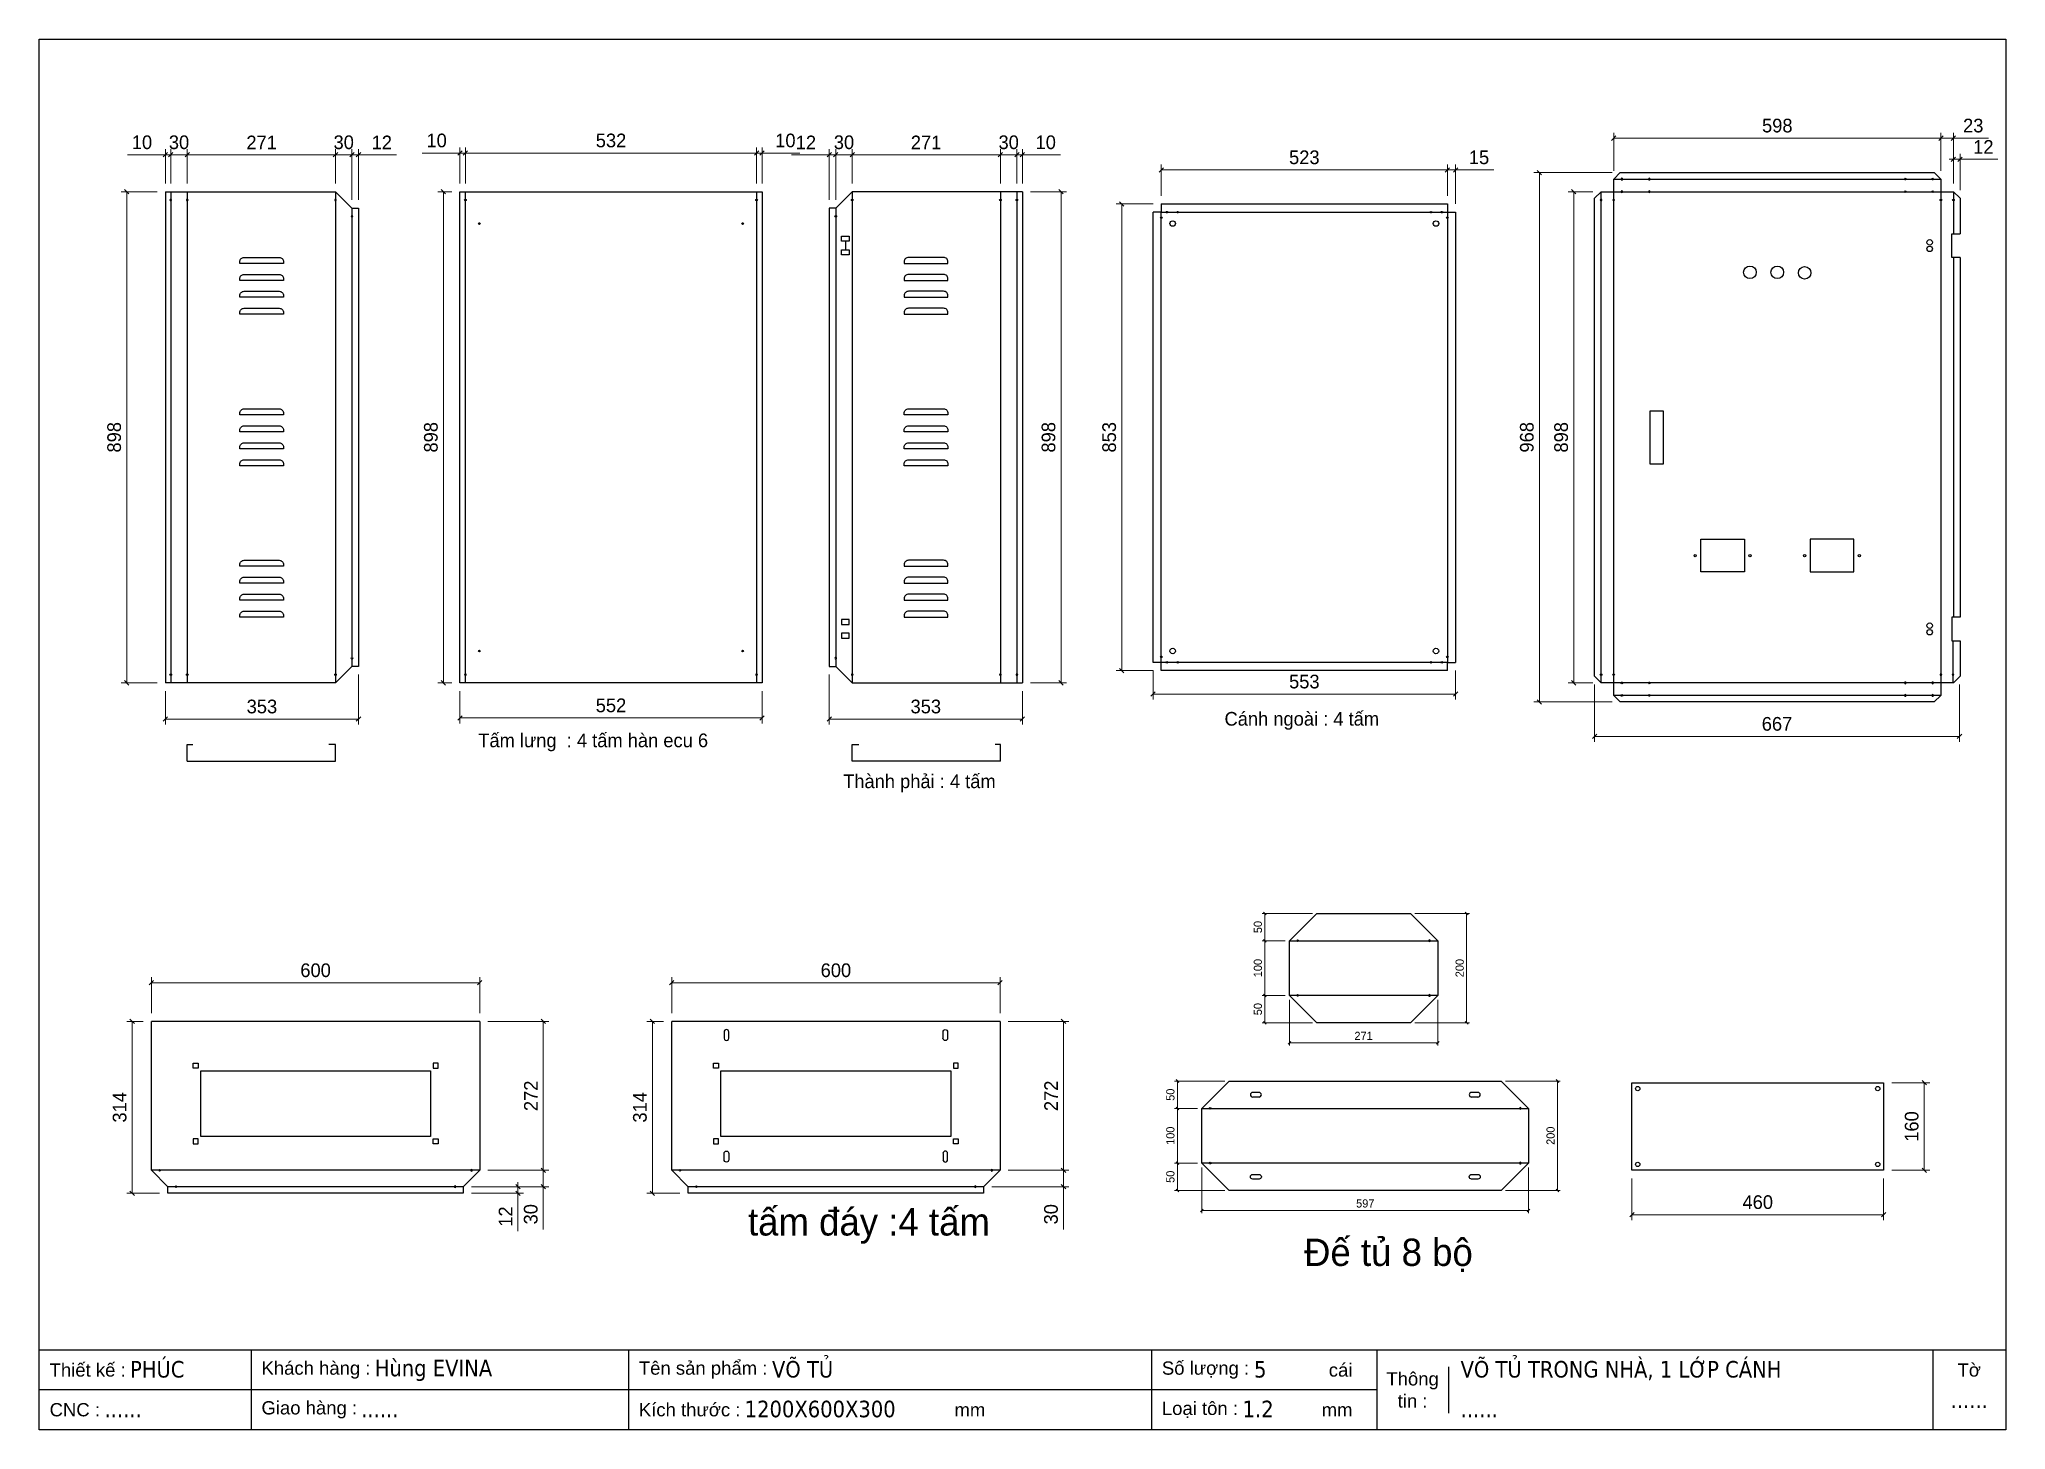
# Model space of a CAD drawing. Header units: millimetres. Extents: x 0 to 3594, y 0 to 2541.
import ezdxf
from ezdxf.enums import TextEntityAlignment as Align

# ---------------------------------------------------------------- set-up
doc = ezdxf.new("R2010")
doc.units = ezdxf.units.MM
for name, color, linetype in [('CNC', 7, 'Continuous'), ('DIM', 253, 'Continuous'), ('THIET BI', 2, 'Continuous')]:
    doc.layers.add(name, color=color, linetype=linetype)
doc.styles.add('Arial', font='arial.ttf')
doc.styles.add('Tahoma (Input Text)', font='tahoma.ttf')
doc.dimstyles.new('Dim-15', dxfattribs={"dimtxt": 15, "dimasz": 5, "dimexe": 5, "dimexo": 8, "dimgap": 5, "dimtad": 1, "dimdec": 0, "dimtxsty": 'Standard', "dimblk": 'OBLIQUE', "dimcen": 10, "dimclrd": 5, "dimclre": 5, "dimclrt": 3, "dimazin": 3, "dimtfac": 1, "dimtdec": 0, "dimtmove": 0, "dimatfit": 3, "dimldrblk": 'OBLIQUE', "dimlwd": 9, "dimlwe": 9})
doc.dimstyles.new('Dim-25', dxfattribs={"dimtxt": 25, "dimasz": 8, "dimexe": 10, "dimexo": 15, "dimgap": 10, "dimtad": 1, "dimdec": 0, "dimtxsty": 'Standard', "dimblk": 'OBLIQUE', "dimcen": 10, "dimclrd": 5, "dimclre": 5, "dimclrt": 3, "dimazin": 3, "dimtfac": 1, "dimtdec": 0, "dimtmove": 0, "dimatfit": 3, "dimldrblk": 'OBLIQUE', "dimlwd": 9, "dimlwe": 9})

msp = doc.modelspace()

# ---------------------------------------------------------------- texts
at = {"color": 2, "attachment_point": 5}
for s, insert, char_height, width in [('Cánh ngoài : 4 tấm', (2307.3, 1295.4), 25, 1073), ('Tấm lưng  : 4 tấm hàn ecu 6', (1012.2, 1256), 25, 1073), ('Thành phải : 4 tấm', (1608.4, 1181.2), 25, 1073), ('tấm đáy :4 tấm', (1516.2, 372.3), 50, 1516.419), ('Đế tủ 8 bộ ', (2465.6, 318.7), 50, 1516.419)]:
    msp.add_mtext(s, dxfattribs=dict(at, insert=insert, char_height=char_height, width=width))

# ---------------------------------------------------------------- blocks, each defined once
blk = doc.blocks.new('khungtenAsean2')
at = {"color": 7}
for p, q in [((2970, -1980), (0, -1980)), ((320, -1980), (320, -2100)), ((890, -1980), (890, -2100)), ((1680, -1980), (1680, -2100)), ((2020, -1980), (2020, -2100)), ((2860, -1980), (2860, -2100)), ((2128.3, -2005), (2128.3, -2075)), ((2020, -2040), (0, -2040))]:
    blk.add_line(p, q, dxfattribs=at)
blk.add_lwpolyline([(0, 0), (2970, 0), (2970, -2100), (0, -2100)], close=True, dxfattribs=at)
at = {"color": 2, "char_height": 20, "style": 'Arial'}
for s, insert, width, attachment_point in [('  Thiết kế :', (0, -2010), 917.634, 4), ('  Khách hàng :', (320, -2010), 917.634, 4), ('  Tên sản phẩm :', (890, -2010), 917.634, 4), ('  Số lượng :', (1680, -2010), 917.634, 4), ('cái', (1947.6, -2010), 917.634, 4), ('Thông\\Ptin :', (2074.2, -2040), 108.311, 5), ('Tờ', (2915, -2010), 110, 5), ('  CNC :', (0, -2070), 917.634, 4), ('  Giao hàng :', (320, -2070), 917.634, 4), ('  Kích thước :', (890, -2070), 917.634, 4), ('mm', (1382.3, -2070), 917.634, 4), ('  Loại tôn :', (1680, -2070), 917.634, 4), ('mm', (1936.9, -2070), 917.634, 4)]:
    blk.add_mtext(s, dxfattribs=dict(at, insert=insert, width=width, attachment_point=attachment_point))
at = {"color": 1, "style": 'Tahoma (Input Text)', "flags": 8}
for tag, p in [('#01', (137.1, -2021.3)), ('#03', (506.6, -2019.3)), ('#05', (1106.6, -2021.3)), ('#07', (1834.7, -2021.3)), ('#09', (2146.7, -2021.3)), ('#02', (98.5, -2081.3)), ('#04', (486.1, -2081.3)), ('#06', (1065.3, -2081.3)), ('#08', (1817.4, -2081.3)), ('#10', (2146.7, -2081.3))]:
    blk.add_attdef(tag, p, '', height=25, dxfattribs=at)
blk.add_attdef('#11', text='', height=25, dxfattribs=at).set_placement((2915, -2067.3), align=Align.CENTER)
blk = doc.blocks.new('*D1')
at = {"color": 0, "linetype": 'ByBlock', "lineweight": -2}
for p, q in [((274.3, 2334), (266.3, 2326)), ((537.3, 2326), (545.3, 2334))]:
    blk.add_line(p, q, dxfattribs=at)
at = {"layer": 'Defpoints', "color": 0, "transparency": 16777216}
for p in [(541.3, 2330), (270.3, 2262.5), (541.3, 2262.5)]:
    blk.add_point(p, dxfattribs=at)
at = {"layer": 'DIM', "color": 5, "lineweight": 9, "transparency": 16777216}
for p, q in [((270.3, 2277.5), (270.3, 2340)), ((541.3, 2277.5), (541.3, 2340)), ((270.3, 2330), (541.3, 2330))]:
    blk.add_line(p, q, dxfattribs=at)
at = {"layer": 'DIM', "color": 3, "transparency": 16777216, "insert": (406.3, 2352.5), "char_height": 25, "attachment_point": 5}
blk.add_mtext('271', dxfattribs=at)
blk = doc.blocks.new('_Oblique')
at = {"color": 0, "linetype": 'ByBlock', "lineweight": -2}
blk.add_line((-0.5, -0.5), (0.5, 0.5), dxfattribs=at)
blk = doc.blocks.new('*D2')
at = {"color": 0, "linetype": 'ByBlock', "lineweight": -2}
for p, q in [((545.3, 2334), (537.3, 2326)), ((567.3, 2326), (575.3, 2334))]:
    blk.add_line(p, q, dxfattribs=at)
at = {"layer": 'Defpoints', "color": 0, "transparency": 16777216}
for p in [(571.3, 2330), (541.3, 2262.5), (571.3, 2232.5)]:
    blk.add_point(p, dxfattribs=at)
at = {"layer": 'DIM', "color": 5, "lineweight": 9, "transparency": 16777216}
for p, q in [((541.3, 2277.5), (541.3, 2340)), ((571.3, 2247.5), (571.3, 2340)), ((541.3, 2330), (571.3, 2330))]:
    blk.add_line(p, q, dxfattribs=at)
at = {"layer": 'DIM', "color": 3, "transparency": 16777216, "insert": (556.3, 2352.7), "char_height": 25, "attachment_point": 5}
blk.add_mtext('30', dxfattribs=at)
blk = doc.blocks.new('*D3')
at = {"color": 0, "linetype": 'ByBlock', "lineweight": -2}
for p, q in [((567.3, 2326), (575.3, 2334)), ((587.3, 2334), (579.3, 2326))]:
    blk.add_line(p, q, dxfattribs=at)
at = {"layer": 'Defpoints', "color": 0, "transparency": 16777216}
for p in [(583.3, 2330), (571.3, 2232.5), (583.3, 2232.5)]:
    blk.add_point(p, dxfattribs=at)
at = {"layer": 'DIM', "color": 5, "lineweight": 9, "transparency": 16777216}
for p, q in [((571.3, 2247.5), (571.3, 2340)), ((583.3, 2247.5), (583.3, 2340)), ((571.3, 2330), (563.3, 2330)), ((571.3, 2330), (583.3, 2330)), ((583.3, 2330), (652.5, 2330))]:
    blk.add_line(p, q, dxfattribs=at)
at = {"layer": 'DIM', "color": 3, "transparency": 16777216, "insert": (625.9, 2352.5), "char_height": 25, "attachment_point": 5}
blk.add_mtext('12', dxfattribs=at)
blk = doc.blocks.new('*D4')
at = {"color": 0, "linetype": 'ByBlock', "lineweight": -2}
for p, q in [((234.3, 1302.7), (226.3, 1294.7)), ((579.3, 1294.7), (587.3, 1302.7))]:
    blk.add_line(p, q, dxfattribs=at)
at = {"layer": 'Defpoints', "color": 0, "transparency": 16777216}
for p in [(583.3, 1394.9), (230.3, 1364.9), (583.3, 1298.7)]:
    blk.add_point(p, dxfattribs=at)
at = {"layer": 'DIM', "color": 5, "lineweight": 9, "transparency": 16777216}
for p, q in [((583.3, 1379.9), (583.3, 1288.7)), ((230.3, 1349.9), (230.3, 1288.7)), ((230.3, 1298.7), (583.3, 1298.7))]:
    blk.add_line(p, q, dxfattribs=at)
at = {"layer": 'DIM', "color": 3, "transparency": 16777216, "insert": (406.8, 1321.5), "char_height": 25, "attachment_point": 5}
blk.add_mtext('353', dxfattribs=at)
blk = doc.blocks.new('*D5')
at = {"color": 0, "linetype": 'ByBlock', "lineweight": -2}
for p, q in [((244.3, 2334), (236.3, 2326)), ((266.3, 2326), (274.3, 2334))]:
    blk.add_line(p, q, dxfattribs=at)
at = {"layer": 'Defpoints', "color": 0, "transparency": 16777216}
for p in [(240.3, 2330), (240.3, 2262.5), (270.3, 2262.5)]:
    blk.add_point(p, dxfattribs=at)
at = {"layer": 'DIM', "color": 5, "lineweight": 9, "transparency": 16777216}
for p, q in [((240.3, 2277.5), (240.3, 2340)), ((270.3, 2277.5), (270.3, 2340)), ((270.3, 2330), (240.3, 2330))]:
    blk.add_line(p, q, dxfattribs=at)
at = {"layer": 'DIM', "color": 3, "transparency": 16777216, "insert": (255.3, 2352.7), "char_height": 25, "attachment_point": 5}
blk.add_mtext('30', dxfattribs=at)
blk = doc.blocks.new('*D6')
at = {"color": 0, "linetype": 'ByBlock', "lineweight": -2}
for p, q in [((226.3, 2326), (234.3, 2334)), ((244.3, 2334), (236.3, 2326))]:
    blk.add_line(p, q, dxfattribs=at)
at = {"layer": 'Defpoints', "color": 0, "transparency": 16777216}
for p in [(230.3, 2330), (230.3, 2262.5), (240.3, 2262.5)]:
    blk.add_point(p, dxfattribs=at)
at = {"layer": 'DIM', "color": 5, "lineweight": 9, "transparency": 16777216}
for p, q in [((230.3, 2277.5), (230.3, 2340)), ((240.3, 2277.5), (240.3, 2340)), ((230.3, 2330), (160.9, 2330)), ((240.3, 2330), (230.3, 2330)), ((240.3, 2330), (248.3, 2330))]:
    blk.add_line(p, q, dxfattribs=at)
at = {"layer": 'DIM', "color": 3, "transparency": 16777216, "insert": (187.6, 2352.7), "char_height": 25, "attachment_point": 5}
blk.add_mtext('10', dxfattribs=at)
blk = doc.blocks.new('f3daunguoc')
at = {"layer": 'CNC', "color": 2, "lineweight": -3}
blk.add_circle((0, 0), 1.5, dxfattribs=at)
blk = doc.blocks.new('*D7')
at = {"color": 0, "linetype": 'ByBlock', "lineweight": -2}
for p, q in [((163.7, 2258.5), (155.7, 2266.5)), ((155.7, 1368.9), (163.7, 1360.9))]:
    blk.add_line(p, q, dxfattribs=at)
at = {"layer": 'Defpoints', "color": 0, "ltscale": 3, "transparency": 16777216}
for p in [(230.3, 2262.5), (159.7, 1364.9), (230.3, 1364.9)]:
    blk.add_point(p, dxfattribs=at)
at = {"layer": 'DIM', "color": 5, "lineweight": 9, "ltscale": 3, "transparency": 16777216}
for p, q in [((215.3, 2262.5), (149.7, 2262.5)), ((159.7, 2262.5), (159.7, 1364.9)), ((215.3, 1364.9), (149.7, 1364.9))]:
    blk.add_line(p, q, dxfattribs=at)
at = {"layer": 'DIM', "color": 3, "ltscale": 3, "transparency": 16777216, "insert": (136.9, 1813.7), "char_height": 25, "attachment_point": 5, "rotation": 90}
blk.add_mtext('898', dxfattribs=at)
blk = doc.blocks.new('*D8')
at = {"color": 0, "linetype": 'ByBlock', "lineweight": -2}
for p, q in [((1489.6, 2334), (1481.6, 2326)), ((1752.6, 2326), (1760.6, 2334))]:
    blk.add_line(p, q, dxfattribs=at)
at = {"layer": 'Defpoints', "color": 0, "transparency": 16777216}
for p in [(1485.6, 2330), (1485.6, 2262.5), (1756.6, 2262.5)]:
    blk.add_point(p, dxfattribs=at)
at = {"layer": 'DIM', "color": 5, "lineweight": 9, "transparency": 16777216}
for p, q in [((1485.6, 2277.5), (1485.6, 2340)), ((1756.6, 2277.5), (1756.6, 2340)), ((1756.6, 2330), (1485.6, 2330))]:
    blk.add_line(p, q, dxfattribs=at)
at = {"layer": 'DIM', "color": 3, "transparency": 16777216, "insert": (1620.6, 2352.5), "char_height": 25, "attachment_point": 5}
blk.add_mtext('271', dxfattribs=at)
blk = doc.blocks.new('*D9')
at = {"color": 0, "linetype": 'ByBlock', "lineweight": -2}
for p, q in [((1459.6, 2334), (1451.6, 2326)), ((1481.6, 2326), (1489.6, 2334))]:
    blk.add_line(p, q, dxfattribs=at)
at = {"layer": 'Defpoints', "color": 0, "transparency": 16777216}
for p in [(1455.6, 2330), (1455.6, 2232.5), (1485.6, 2262.5)]:
    blk.add_point(p, dxfattribs=at)
at = {"layer": 'DIM', "color": 5, "lineweight": 9, "transparency": 16777216}
for p, q in [((1455.6, 2247.5), (1455.6, 2340)), ((1485.6, 2277.5), (1485.6, 2340)), ((1485.6, 2330), (1455.6, 2330))]:
    blk.add_line(p, q, dxfattribs=at)
at = {"layer": 'DIM', "color": 3, "transparency": 16777216, "insert": (1470.6, 2352.7), "char_height": 25, "attachment_point": 5}
blk.add_mtext('30', dxfattribs=at)
blk = doc.blocks.new('*D10')
at = {"color": 0, "linetype": 'ByBlock', "lineweight": -2}
for p, q in [((1439.6, 2326), (1447.6, 2334)), ((1459.6, 2334), (1451.6, 2326))]:
    blk.add_line(p, q, dxfattribs=at)
at = {"layer": 'Defpoints', "color": 0, "transparency": 16777216}
for p in [(1443.6, 2330), (1443.6, 2232.5), (1455.6, 2232.5)]:
    blk.add_point(p, dxfattribs=at)
at = {"layer": 'DIM', "color": 5, "lineweight": 9, "transparency": 16777216}
for p, q in [((1443.6, 2247.5), (1443.6, 2340)), ((1455.6, 2247.5), (1455.6, 2340)), ((1443.6, 2330), (1374.4, 2330)), ((1455.6, 2330), (1443.6, 2330)), ((1455.6, 2330), (1463.6, 2330))]:
    blk.add_line(p, q, dxfattribs=at)
at = {"layer": 'DIM', "color": 3, "transparency": 16777216, "insert": (1401, 2352.5), "char_height": 25, "attachment_point": 5}
blk.add_mtext('12', dxfattribs=at)
blk = doc.blocks.new('*D11')
at = {"color": 0, "linetype": 'ByBlock', "lineweight": -2}
for p, q in [((1447.6, 1302.7), (1439.6, 1294.7)), ((1792.6, 1294.7), (1800.6, 1302.7))]:
    blk.add_line(p, q, dxfattribs=at)
at = {"layer": 'Defpoints', "color": 0, "transparency": 16777216}
for p in [(1443.6, 1394.9), (1796.6, 1364.9), (1443.6, 1298.7)]:
    blk.add_point(p, dxfattribs=at)
at = {"layer": 'DIM', "color": 5, "lineweight": 9, "transparency": 16777216}
for p, q in [((1443.6, 1379.9), (1443.6, 1288.7)), ((1796.6, 1349.9), (1796.6, 1288.7)), ((1796.6, 1298.7), (1443.6, 1298.7))]:
    blk.add_line(p, q, dxfattribs=at)
at = {"layer": 'DIM', "color": 3, "transparency": 16777216, "insert": (1620.1, 1321.5), "char_height": 25, "attachment_point": 5}
blk.add_mtext('353', dxfattribs=at)
blk = doc.blocks.new('*D12')
at = {"color": 0, "linetype": 'ByBlock', "lineweight": -2}
for p, q in [((1760.6, 2334), (1752.6, 2326)), ((1782.6, 2326), (1790.6, 2334))]:
    blk.add_line(p, q, dxfattribs=at)
at = {"layer": 'Defpoints', "color": 0, "transparency": 16777216}
for p in [(1786.6, 2330), (1756.6, 2262.5), (1786.6, 2262.5)]:
    blk.add_point(p, dxfattribs=at)
at = {"layer": 'DIM', "color": 5, "lineweight": 9, "transparency": 16777216}
for p, q in [((1756.6, 2277.5), (1756.6, 2340)), ((1786.6, 2277.5), (1786.6, 2340)), ((1756.6, 2330), (1786.6, 2330))]:
    blk.add_line(p, q, dxfattribs=at)
at = {"layer": 'DIM', "color": 3, "transparency": 16777216, "insert": (1771.6, 2352.7), "char_height": 25, "attachment_point": 5}
blk.add_mtext('30', dxfattribs=at)
blk = doc.blocks.new('*D13')
at = {"color": 0, "linetype": 'ByBlock', "lineweight": -2}
for p, q in [((1782.6, 2326), (1790.6, 2334)), ((1800.6, 2334), (1792.6, 2326))]:
    blk.add_line(p, q, dxfattribs=at)
at = {"layer": 'Defpoints', "color": 0, "transparency": 16777216}
for p in [(1796.6, 2330), (1786.6, 2262.5), (1796.6, 2262.5)]:
    blk.add_point(p, dxfattribs=at)
at = {"layer": 'DIM', "color": 5, "lineweight": 9, "transparency": 16777216}
for p, q in [((1786.6, 2277.5), (1786.6, 2340)), ((1796.6, 2277.5), (1796.6, 2340)), ((1786.6, 2330), (1778.6, 2330)), ((1786.6, 2330), (1796.6, 2330)), ((1796.6, 2330), (1866, 2330))]:
    blk.add_line(p, q, dxfattribs=at)
at = {"layer": 'DIM', "color": 3, "transparency": 16777216, "insert": (1839.3, 2352.7), "char_height": 25, "attachment_point": 5}
blk.add_mtext('10', dxfattribs=at)
blk = doc.blocks.new('*D14')
at = {"color": 0, "linetype": 'ByBlock', "lineweight": -2}
for p, q in [((1871.3, 2258.5), (1863.3, 2266.5)), ((1863.3, 1368.9), (1871.3, 1360.9))]:
    blk.add_line(p, q, dxfattribs=at)
at = {"layer": 'Defpoints', "color": 0, "ltscale": 3, "transparency": 16777216}
for p in [(1796.6, 2262.5), (1796.6, 1364.9), (1867.3, 1364.9)]:
    blk.add_point(p, dxfattribs=at)
at = {"layer": 'DIM', "color": 5, "lineweight": 9, "ltscale": 3, "transparency": 16777216}
for p, q in [((1811.6, 2262.5), (1877.3, 2262.5)), ((1867.3, 2262.5), (1867.3, 1364.9)), ((1811.6, 1364.9), (1877.3, 1364.9))]:
    blk.add_line(p, q, dxfattribs=at)
at = {"layer": 'DIM', "color": 3, "ltscale": 3, "transparency": 16777216, "insert": (1844.5, 1813.7), "char_height": 25, "attachment_point": 5, "rotation": 90}
blk.add_mtext('898', dxfattribs=at)
blk = doc.blocks.new('*D15')
at = {"color": 0, "linetype": 'ByBlock', "lineweight": -2}
for p, q in [((772.8, 1304.9), (764.8, 1296.9)), ((1316.8, 1296.9), (1324.8, 1304.9))]:
    blk.add_line(p, q, dxfattribs=at)
at = {"layer": 'Defpoints', "color": 0, "transparency": 16777216}
for p in [(768.8, 1364.9), (1320.8, 1364.9), (1320.8, 1300.9)]:
    blk.add_point(p, dxfattribs=at)
at = {"layer": 'DIM', "color": 5, "lineweight": 9, "transparency": 16777216}
for p, q in [((768.8, 1349.9), (768.8, 1290.9)), ((1320.8, 1349.9), (1320.8, 1290.9)), ((768.8, 1300.9), (1320.8, 1300.9))]:
    blk.add_line(p, q, dxfattribs=at)
at = {"layer": 'DIM', "color": 3, "transparency": 16777216, "insert": (1044.8, 1323.6), "char_height": 25, "attachment_point": 5}
blk.add_mtext('552', dxfattribs=at)
blk = doc.blocks.new('*D16')
at = {"color": 0, "linetype": 'ByBlock', "lineweight": -2}
for p, q in [((782.8, 2337.2), (774.8, 2329.2)), ((1306.8, 2329.2), (1314.8, 2337.2))]:
    blk.add_line(p, q, dxfattribs=at)
at = {"layer": 'Defpoints', "color": 0, "transparency": 16777216}
for p in [(1310.8, 2333.2), (778.8, 2262.5), (1310.8, 2262.5)]:
    blk.add_point(p, dxfattribs=at)
at = {"layer": 'DIM', "color": 5, "lineweight": 9, "transparency": 16777216}
for p, q in [((778.8, 2277.5), (778.8, 2343.2)), ((1310.8, 2277.5), (1310.8, 2343.2)), ((778.8, 2333.2), (1310.8, 2333.2))]:
    blk.add_line(p, q, dxfattribs=at)
at = {"layer": 'DIM', "color": 3, "transparency": 16777216, "insert": (1044.8, 2356), "char_height": 25, "attachment_point": 5}
blk.add_mtext('532', dxfattribs=at)
blk = doc.blocks.new('*D17')
at = {"color": 0, "linetype": 'ByBlock', "lineweight": -2}
for p, q in [((1306.8, 2329.2), (1314.8, 2337.2)), ((1324.8, 2337.2), (1316.8, 2329.2))]:
    blk.add_line(p, q, dxfattribs=at)
at = {"layer": 'Defpoints', "color": 0, "transparency": 16777216}
for p in [(1320.8, 2333.2), (1310.8, 2262.5), (1320.8, 2262.5)]:
    blk.add_point(p, dxfattribs=at)
at = {"layer": 'DIM', "color": 5, "lineweight": 9, "transparency": 16777216}
for p, q in [((1310.8, 2277.5), (1310.8, 2343.2)), ((1320.8, 2277.5), (1320.8, 2343.2)), ((1310.8, 2333.2), (1302.8, 2333.2)), ((1310.8, 2333.2), (1320.8, 2333.2)), ((1320.8, 2333.2), (1390.1, 2333.2))]:
    blk.add_line(p, q, dxfattribs=at)
at = {"layer": 'DIM', "color": 3, "transparency": 16777216, "insert": (1363.5, 2356), "char_height": 25, "attachment_point": 5}
blk.add_mtext('10', dxfattribs=at)
blk = doc.blocks.new('*D18')
at = {"color": 0, "linetype": 'ByBlock', "lineweight": -2}
for p, q in [((764.8, 2329.2), (772.8, 2337.2)), ((782.8, 2337.2), (774.8, 2329.2))]:
    blk.add_line(p, q, dxfattribs=at)
at = {"layer": 'Defpoints', "color": 0, "transparency": 16777216}
for p in [(768.8, 2333.2), (768.8, 2262.5), (778.8, 2262.5)]:
    blk.add_point(p, dxfattribs=at)
at = {"layer": 'DIM', "color": 5, "lineweight": 9, "transparency": 16777216}
for p, q in [((768.8, 2277.5), (768.8, 2343.2)), ((778.8, 2277.5), (778.8, 2343.2)), ((768.8, 2333.2), (699.4, 2333.2)), ((778.8, 2333.2), (768.8, 2333.2)), ((778.8, 2333.2), (786.8, 2333.2))]:
    blk.add_line(p, q, dxfattribs=at)
at = {"layer": 'DIM', "color": 3, "transparency": 16777216, "insert": (726.1, 2356), "char_height": 25, "attachment_point": 5}
blk.add_mtext('10', dxfattribs=at)
blk = doc.blocks.new('*D19')
at = {"color": 0, "linetype": 'ByBlock', "lineweight": -2}
for p, q in [((742.5, 2258.5), (734.5, 2266.5)), ((734.5, 1368.9), (742.5, 1360.9))]:
    blk.add_line(p, q, dxfattribs=at)
at = {"layer": 'Defpoints', "color": 0, "ltscale": 3, "transparency": 16777216}
for p in [(768.8, 2262.5), (738.5, 1364.9), (768.8, 1364.9)]:
    blk.add_point(p, dxfattribs=at)
at = {"layer": 'DIM', "color": 5, "lineweight": 9, "ltscale": 3, "transparency": 16777216}
for p, q in [((753.8, 2262.5), (728.5, 2262.5)), ((738.5, 2262.5), (738.5, 1364.9)), ((753.8, 1364.9), (728.5, 1364.9))]:
    blk.add_line(p, q, dxfattribs=at)
at = {"layer": 'DIM', "color": 3, "ltscale": 3, "transparency": 16777216, "insert": (715.7, 1813.7), "char_height": 25, "attachment_point": 5, "rotation": 90}
blk.add_mtext('898', dxfattribs=at)
blk = doc.blocks.new('*D20')
at = {"color": 0, "linetype": 'ByBlock', "lineweight": -2}
for p, q in [((2569.3, 2298.4), (2577.3, 2306.4)), ((2592.3, 2306.4), (2584.3, 2298.4))]:
    blk.add_line(p, q, dxfattribs=at)
at = {"layer": 'Defpoints', "color": 0, "ltscale": 3, "transparency": 16777216}
for p in [(2588.3, 2302.4), (2573.3, 2240.1), (2588.3, 2225.1)]:
    blk.add_point(p, dxfattribs=at)
at = {"layer": 'DIM', "color": 5, "lineweight": 9, "ltscale": 3, "transparency": 16777216}
for p, q in [((2573.3, 2302.4), (2565.3, 2302.4)), ((2573.3, 2255.1), (2573.3, 2312.4)), ((2573.3, 2302.4), (2588.3, 2302.4)), ((2588.3, 2240.1), (2588.3, 2312.4)), ((2588.3, 2302.4), (2658, 2302.4))]:
    blk.add_line(p, q, dxfattribs=at)
at = {"layer": 'DIM', "color": 3, "ltscale": 3, "transparency": 16777216, "insert": (2631.2, 2325.2), "char_height": 25, "attachment_point": 5}
blk.add_mtext('15', dxfattribs=at)
blk = doc.blocks.new('*D21')
at = {"color": 0, "linetype": 'ByBlock', "lineweight": -2}
for p, q in [((2054.5, 2306.4), (2046.5, 2298.4)), ((2569.3, 2298.4), (2577.3, 2306.4))]:
    blk.add_line(p, q, dxfattribs=at)
at = {"layer": 'Defpoints', "color": 0, "ltscale": 3, "transparency": 16777216}
for p in [(2050.5, 2302.4), (2050.5, 2240.1), (2573.3, 2240.1)]:
    blk.add_point(p, dxfattribs=at)
at = {"layer": 'DIM', "color": 5, "lineweight": 9, "ltscale": 3, "transparency": 16777216}
for p, q in [((2050.5, 2255.1), (2050.5, 2312.4)), ((2573.3, 2302.4), (2050.5, 2302.4)), ((2573.3, 2255.1), (2573.3, 2312.4))]:
    blk.add_line(p, q, dxfattribs=at)
at = {"layer": 'DIM', "color": 3, "ltscale": 3, "transparency": 16777216, "insert": (2311.9, 2325.2), "char_height": 25, "attachment_point": 5}
blk.add_mtext('523', dxfattribs=at)
blk = doc.blocks.new('*D22')
at = {"color": 0, "linetype": 'ByBlock', "lineweight": -2}
for p, q in [((1982.2, 2236.1), (1974.2, 2244.1)), ((1974.2, 1391.3), (1982.2, 1383.3))]:
    blk.add_line(p, q, dxfattribs=at)
at = {"layer": 'Defpoints', "color": 0, "ltscale": 3, "transparency": 16777216}
for p in [(2050.5, 2240.1), (1978.2, 1387.3), (2050.5, 1387.3)]:
    blk.add_point(p, dxfattribs=at)
at = {"layer": 'DIM', "color": 5, "lineweight": 9, "ltscale": 3, "transparency": 16777216}
for p, q in [((2035.5, 2240.1), (1968.2, 2240.1)), ((1978.2, 2240.1), (1978.2, 1387.3)), ((2035.5, 1387.3), (1968.2, 1387.3))]:
    blk.add_line(p, q, dxfattribs=at)
at = {"layer": 'DIM', "color": 3, "ltscale": 3, "transparency": 16777216, "insert": (1955.4, 1813.7), "char_height": 25, "attachment_point": 5, "rotation": 90}
blk.add_mtext('853', dxfattribs=at)
blk = doc.blocks.new('*D23')
at = {"color": 0, "linetype": 'ByBlock', "lineweight": -2}
for p, q in [((2039.5, 1348.3), (2031.5, 1340.3)), ((2584.3, 1340.3), (2592.3, 1348.3))]:
    blk.add_line(p, q, dxfattribs=at)
at = {"layer": 'Defpoints', "color": 0, "ltscale": 3, "transparency": 16777216}
for p in [(2035.5, 1402.3), (2588.3, 1402.3), (2588.3, 1344.3)]:
    blk.add_point(p, dxfattribs=at)
at = {"layer": 'DIM', "color": 5, "lineweight": 9, "ltscale": 3, "transparency": 16777216}
for p, q in [((2035.5, 1387.3), (2035.5, 1334.3)), ((2588.3, 1387.3), (2588.3, 1334.3)), ((2035.5, 1344.3), (2588.3, 1344.3))]:
    blk.add_line(p, q, dxfattribs=at)
at = {"layer": 'DIM', "color": 3, "ltscale": 3, "transparency": 16777216, "insert": (2311.9, 1367.1), "char_height": 25, "attachment_point": 5}
blk.add_mtext('553', dxfattribs=at)
blk = doc.blocks.new('*D24')
at = {"color": 0, "linetype": 'ByBlock', "lineweight": -2}
for p, q in [((870.6, 448.1), (878.6, 440.1)), ((878.6, 428.1), (870.6, 436.1))]:
    blk.add_line(p, q, dxfattribs=at)
at = {"layer": 'Defpoints', "color": 0, "transparency": 16777216}
for p in [(774.9, 444.1), (774.9, 432.1), (874.6, 432.1)]:
    blk.add_point(p, dxfattribs=at)
at = {"layer": 'DIM', "color": 5, "lineweight": 9, "transparency": 16777216}
for p, q in [((789.9, 444.1), (884.6, 444.1)), ((789.9, 432.1), (884.6, 432.1)), ((874.6, 444.1), (874.6, 452.1)), ((874.6, 444.1), (874.6, 432.1)), ((874.6, 432.1), (874.6, 362.9))]:
    blk.add_line(p, q, dxfattribs=at)
at = {"layer": 'DIM', "color": 3, "transparency": 16777216, "insert": (852.1, 389.5), "char_height": 25, "attachment_point": 5, "rotation": 90}
blk.add_mtext('12', dxfattribs=at)
blk = doc.blocks.new('*D25')
at = {"color": 0, "linetype": 'ByBlock', "lineweight": -2}
for p, q in [((173.7, 742.1), (165.7, 750.1)), ((165.7, 436.1), (173.7, 428.1))]:
    blk.add_line(p, q, dxfattribs=at)
at = {"layer": 'Defpoints', "color": 0, "transparency": 16777216}
for p in [(204.9, 746.1), (169.7, 432.1), (234.9, 432.1)]:
    blk.add_point(p, dxfattribs=at)
at = {"layer": 'DIM', "color": 5, "lineweight": 9, "transparency": 16777216}
for p, q in [((189.9, 746.1), (159.7, 746.1)), ((169.7, 746.1), (169.7, 432.1)), ((219.9, 432.1), (159.7, 432.1))]:
    blk.add_line(p, q, dxfattribs=at)
at = {"layer": 'DIM', "color": 3, "transparency": 16777216, "insert": (146.9, 589.1), "char_height": 25, "attachment_point": 5, "rotation": 90}
blk.add_mtext('314', dxfattribs=at)
blk = doc.blocks.new('*D26')
at = {"color": 0, "linetype": 'ByBlock', "lineweight": -2}
for p, q in [((208.9, 820.7), (200.9, 812.7)), ((800.9, 812.7), (808.9, 820.7))]:
    blk.add_line(p, q, dxfattribs=at)
at = {"layer": 'Defpoints', "color": 0, "ltscale": 3, "transparency": 16777216}
for p in [(204.9, 816.7), (204.9, 746.1), (804.9, 746.1)]:
    blk.add_point(p, dxfattribs=at)
at = {"layer": 'DIM', "color": 5, "lineweight": 9, "ltscale": 3, "transparency": 16777216}
for p, q in [((204.9, 761.1), (204.9, 826.7)), ((804.9, 761.1), (804.9, 826.7)), ((804.9, 816.7), (204.9, 816.7))]:
    blk.add_line(p, q, dxfattribs=at)
at = {"layer": 'DIM', "color": 3, "ltscale": 3, "transparency": 16777216, "insert": (504.9, 839.5), "char_height": 25, "attachment_point": 5}
blk.add_mtext('600', dxfattribs=at)
blk = doc.blocks.new('*D27')
at = {"color": 0, "linetype": 'ByBlock', "lineweight": -2}
for p, q in [((924.9, 470.1), (916.9, 478.1)), ((916.9, 448.1), (924.9, 440.1))]:
    blk.add_line(p, q, dxfattribs=at)
at = {"layer": 'Defpoints', "color": 0, "ltscale": 3, "transparency": 16777216}
for p in [(804.9, 474.1), (920.9, 474.1), (774.9, 444.1)]:
    blk.add_point(p, dxfattribs=at)
at = {"layer": 'DIM', "color": 5, "lineweight": 9, "ltscale": 3, "transparency": 16777216}
for p, q in [((819.9, 474.1), (930.9, 474.1)), ((920.9, 474.1), (920.9, 444.1)), ((789.9, 444.1), (930.9, 444.1)), ((920.9, 444.1), (920.9, 365.8))]:
    blk.add_line(p, q, dxfattribs=at)
at = {"layer": 'DIM', "color": 3, "ltscale": 3, "transparency": 16777216, "insert": (898.2, 393.7), "char_height": 25, "attachment_point": 5, "rotation": 90}
blk.add_mtext('30', dxfattribs=at)
blk = doc.blocks.new('*D28')
at = {"color": 0, "linetype": 'ByBlock', "lineweight": -2}
for p, q in [((924.9, 742.1), (916.9, 750.1)), ((916.9, 478.1), (924.9, 470.1))]:
    blk.add_line(p, q, dxfattribs=at)
at = {"layer": 'Defpoints', "color": 0, "ltscale": 3, "transparency": 16777216}
for p in [(804.9, 746.1), (920.9, 746.1), (804.9, 474.1)]:
    blk.add_point(p, dxfattribs=at)
at = {"layer": 'DIM', "color": 5, "lineweight": 9, "ltscale": 3, "transparency": 16777216}
for p, q in [((819.9, 746.1), (930.9, 746.1)), ((920.9, 474.1), (920.9, 746.1)), ((819.9, 474.1), (930.9, 474.1))]:
    blk.add_line(p, q, dxfattribs=at)
at = {"layer": 'DIM', "color": 3, "ltscale": 3, "transparency": 16777216, "insert": (898.4, 610.1), "char_height": 25, "attachment_point": 5, "rotation": 90}
blk.add_mtext('272', dxfattribs=at)
blk = doc.blocks.new('*D29')
at = {"color": 0, "linetype": 'ByBlock', "lineweight": -2}
for p, q in [((1124.5, 742.1), (1116.5, 750.1)), ((1116.5, 436.1), (1124.5, 428.1))]:
    blk.add_line(p, q, dxfattribs=at)
at = {"layer": 'Defpoints', "color": 0, "transparency": 16777216}
for p in [(1155.8, 746.1), (1120.5, 432.1), (1185.8, 432.1)]:
    blk.add_point(p, dxfattribs=at)
at = {"layer": 'DIM', "color": 5, "lineweight": 9, "transparency": 16777216}
for p, q in [((1140.8, 746.1), (1110.5, 746.1)), ((1120.5, 746.1), (1120.5, 432.1)), ((1170.8, 432.1), (1110.5, 432.1))]:
    blk.add_line(p, q, dxfattribs=at)
at = {"layer": 'DIM', "color": 3, "transparency": 16777216, "insert": (1097.7, 589.1), "char_height": 25, "attachment_point": 5, "rotation": 90}
blk.add_mtext('314', dxfattribs=at)
blk = doc.blocks.new('*D30')
at = {"color": 0, "linetype": 'ByBlock', "lineweight": -2}
for p, q in [((1159.8, 820.7), (1151.8, 812.7)), ((1751.8, 812.7), (1759.8, 820.7))]:
    blk.add_line(p, q, dxfattribs=at)
at = {"layer": 'Defpoints', "color": 0, "ltscale": 3, "transparency": 16777216}
for p in [(1155.8, 816.7), (1155.8, 746.1), (1755.8, 746.1)]:
    blk.add_point(p, dxfattribs=at)
at = {"layer": 'DIM', "color": 5, "lineweight": 9, "ltscale": 3, "transparency": 16777216}
for p, q in [((1155.8, 761.1), (1155.8, 826.7)), ((1755.8, 761.1), (1755.8, 826.7)), ((1755.8, 816.7), (1155.8, 816.7))]:
    blk.add_line(p, q, dxfattribs=at)
at = {"layer": 'DIM', "color": 3, "ltscale": 3, "transparency": 16777216, "insert": (1455.8, 839.5), "char_height": 25, "attachment_point": 5}
blk.add_mtext('600', dxfattribs=at)
blk = doc.blocks.new('*D31')
at = {"color": 0, "linetype": 'ByBlock', "lineweight": -2}
for p, q in [((1875.8, 470.1), (1867.8, 478.1)), ((1867.8, 448.1), (1875.8, 440.1))]:
    blk.add_line(p, q, dxfattribs=at)
at = {"layer": 'Defpoints', "color": 0, "ltscale": 3, "transparency": 16777216}
for p in [(1755.8, 474.1), (1871.8, 474.1), (1725.8, 444.1)]:
    blk.add_point(p, dxfattribs=at)
at = {"layer": 'DIM', "color": 5, "lineweight": 9, "ltscale": 3, "transparency": 16777216}
for p, q in [((1770.8, 474.1), (1881.8, 474.1)), ((1871.8, 474.1), (1871.8, 444.1)), ((1740.8, 444.1), (1881.8, 444.1)), ((1871.8, 444.1), (1871.8, 365.8))]:
    blk.add_line(p, q, dxfattribs=at)
at = {"layer": 'DIM', "color": 3, "ltscale": 3, "transparency": 16777216, "insert": (1849, 393.7), "char_height": 25, "attachment_point": 5, "rotation": 90}
blk.add_mtext('30', dxfattribs=at)
blk = doc.blocks.new('*D32')
at = {"color": 0, "linetype": 'ByBlock', "lineweight": -2}
for p, q in [((1875.8, 742.1), (1867.8, 750.1)), ((1867.8, 478.1), (1875.8, 470.1))]:
    blk.add_line(p, q, dxfattribs=at)
at = {"layer": 'Defpoints', "color": 0, "ltscale": 3, "transparency": 16777216}
for p in [(1755.8, 746.1), (1871.8, 746.1), (1755.8, 474.1)]:
    blk.add_point(p, dxfattribs=at)
at = {"layer": 'DIM', "color": 5, "lineweight": 9, "ltscale": 3, "transparency": 16777216}
for p, q in [((1770.8, 746.1), (1881.8, 746.1)), ((1871.8, 474.1), (1871.8, 746.1)), ((1770.8, 474.1), (1881.8, 474.1))]:
    blk.add_line(p, q, dxfattribs=at)
at = {"layer": 'DIM', "color": 3, "ltscale": 3, "transparency": 16777216, "insert": (1849.2, 610.1), "char_height": 25, "attachment_point": 5, "rotation": 90}
blk.add_mtext('272', dxfattribs=at)
blk = doc.blocks.new('*D33')
at = {"color": 0, "linetype": 'ByBlock', "lineweight": -2}
for p, q in [((2611.1, 941.1), (2606.1, 946.1)), ((2606.1, 746.1), (2611.1, 741.1))]:
    blk.add_line(p, q, dxfattribs=at)
at = {"layer": 'Defpoints', "color": 0, "transparency": 16777216}
for p in [(2505.7, 943.6), (2505.7, 743.6), (2608.6, 743.6)]:
    blk.add_point(p, dxfattribs=at)
at = {"layer": 'DIM', "color": 5, "lineweight": 9, "transparency": 16777216}
for p, q in [((2513.7, 943.6), (2613.6, 943.6)), ((2608.6, 943.6), (2608.6, 743.6)), ((2513.7, 743.6), (2613.6, 743.6))]:
    blk.add_line(p, q, dxfattribs=at)
at = {"layer": 'DIM', "color": 3, "transparency": 16777216, "insert": (2595.9, 843.6), "char_height": 15, "attachment_point": 5, "rotation": 90}
blk.add_mtext('200', dxfattribs=at)
blk = doc.blocks.new('*D34')
at = {"color": 0, "linetype": 'ByBlock', "lineweight": -2}
for p, q in [((2287.2, 709.7), (2282.2, 704.7)), ((2553.2, 704.7), (2558.2, 709.7))]:
    blk.add_line(p, q, dxfattribs=at)
at = {"layer": 'Defpoints', "color": 0, "transparency": 16777216}
for p in [(2284.7, 793.6), (2555.7, 793.6), (2555.7, 707.2)]:
    blk.add_point(p, dxfattribs=at)
at = {"layer": 'DIM', "color": 5, "lineweight": 9, "transparency": 16777216}
for p, q in [((2284.7, 785.6), (2284.7, 702.2)), ((2555.7, 785.6), (2555.7, 702.2)), ((2284.7, 707.2), (2555.7, 707.2))]:
    blk.add_line(p, q, dxfattribs=at)
at = {"layer": 'DIM', "color": 3, "transparency": 16777216, "insert": (2420.2, 719.7), "char_height": 15, "attachment_point": 5}
blk.add_mtext('271', dxfattribs=at)
blk = doc.blocks.new('*D35')
at = {"color": 0, "linetype": 'ByBlock', "lineweight": -2}
for p, q in [((2242.3, 891.1), (2237.3, 896.1)), ((2237.3, 796.1), (2242.3, 791.1))]:
    blk.add_line(p, q, dxfattribs=at)
at = {"layer": 'Defpoints', "color": 0, "transparency": 16777216}
for p in [(2284.7, 893.6), (2239.8, 793.6), (2284.7, 793.6)]:
    blk.add_point(p, dxfattribs=at)
at = {"layer": 'DIM', "color": 5, "lineweight": 9, "transparency": 16777216}
for p, q in [((2276.7, 893.6), (2234.8, 893.6)), ((2239.8, 893.6), (2239.8, 793.6)), ((2276.7, 793.6), (2234.8, 793.6))]:
    blk.add_line(p, q, dxfattribs=at)
at = {"layer": 'DIM', "color": 3, "transparency": 16777216, "insert": (2227.1, 843.6), "char_height": 15, "attachment_point": 5, "rotation": 90}
blk.add_mtext('100', dxfattribs=at)
blk = doc.blocks.new('*D36')
at = {"color": 0, "linetype": 'ByBlock', "lineweight": -2}
for p, q in [((2242.3, 941.1), (2237.3, 946.1)), ((2237.3, 896.1), (2242.3, 891.1))]:
    blk.add_line(p, q, dxfattribs=at)
at = {"layer": 'Defpoints', "color": 0, "transparency": 16777216}
for p in [(2239.8, 943.6), (2334.7, 943.6), (2284.7, 893.6)]:
    blk.add_point(p, dxfattribs=at)
at = {"layer": 'DIM', "color": 5, "lineweight": 9, "transparency": 16777216}
for p, q in [((2326.7, 943.6), (2234.8, 943.6)), ((2239.8, 893.6), (2239.8, 943.6)), ((2276.7, 893.6), (2234.8, 893.6))]:
    blk.add_line(p, q, dxfattribs=at)
at = {"layer": 'DIM', "color": 3, "transparency": 16777216, "insert": (2227.1, 918.6), "char_height": 15, "attachment_point": 5, "rotation": 90}
blk.add_mtext('50', dxfattribs=at)
blk = doc.blocks.new('*D37')
at = {"color": 0, "linetype": 'ByBlock', "lineweight": -2}
for p, q in [((2242.3, 791.1), (2237.3, 796.1)), ((2237.3, 746.1), (2242.3, 741.1))]:
    blk.add_line(p, q, dxfattribs=at)
at = {"layer": 'Defpoints', "color": 0, "transparency": 16777216}
for p in [(2284.7, 793.6), (2239.8, 743.6), (2334.7, 743.6)]:
    blk.add_point(p, dxfattribs=at)
at = {"layer": 'DIM', "color": 5, "lineweight": 9, "transparency": 16777216}
for p, q in [((2276.7, 793.6), (2234.8, 793.6)), ((2239.8, 793.6), (2239.8, 743.6)), ((2326.7, 743.6), (2234.8, 743.6))]:
    blk.add_line(p, q, dxfattribs=at)
at = {"layer": 'DIM', "color": 3, "transparency": 16777216, "insert": (2227.1, 768.6), "char_height": 15, "attachment_point": 5, "rotation": 90}
blk.add_mtext('50', dxfattribs=at)
blk = doc.blocks.new('*D38')
at = {"color": 0, "linetype": 'ByBlock', "lineweight": -2}
for p, q in [((2777.1, 634.7), (2772.1, 639.7)), ((2772.1, 439.7), (2777.1, 434.7))]:
    blk.add_line(p, q, dxfattribs=at)
at = {"layer": 'Defpoints', "color": 0, "transparency": 16777216}
for p in [(2671.8, 637.2), (2671.8, 437.2), (2774.6, 437.2)]:
    blk.add_point(p, dxfattribs=at)
at = {"layer": 'DIM', "color": 5, "lineweight": 9, "transparency": 16777216}
for p, q in [((2679.8, 637.2), (2779.6, 637.2)), ((2774.6, 637.2), (2774.6, 437.2)), ((2679.8, 437.2), (2779.6, 437.2))]:
    blk.add_line(p, q, dxfattribs=at)
at = {"layer": 'DIM', "color": 3, "transparency": 16777216, "insert": (2762, 537.2), "char_height": 15, "attachment_point": 5, "rotation": 90}
blk.add_mtext('200', dxfattribs=at)
blk = doc.blocks.new('*D39')
at = {"color": 0, "linetype": 'ByBlock', "lineweight": -2}
for p, q in [((2127.3, 403.3), (2122.3, 398.3)), ((2719.3, 398.3), (2724.3, 403.3))]:
    blk.add_line(p, q, dxfattribs=at)
at = {"layer": 'Defpoints', "color": 0, "transparency": 16777216}
for p in [(2124.8, 487.2), (2721.8, 487.2), (2721.8, 400.8)]:
    blk.add_point(p, dxfattribs=at)
at = {"layer": 'DIM', "color": 5, "lineweight": 9, "transparency": 16777216}
for p, q in [((2124.8, 479.2), (2124.8, 395.8)), ((2721.8, 479.2), (2721.8, 395.8)), ((2124.8, 400.8), (2721.8, 400.8))]:
    blk.add_line(p, q, dxfattribs=at)
at = {"layer": 'DIM', "color": 3, "transparency": 16777216, "insert": (2423.3, 413.4), "char_height": 15, "attachment_point": 5}
blk.add_mtext('597', dxfattribs=at)
blk = doc.blocks.new('*D40')
at = {"color": 0, "linetype": 'ByBlock', "lineweight": -2}
for p, q in [((2082.4, 584.7), (2077.4, 589.7)), ((2077.4, 489.7), (2082.4, 484.7))]:
    blk.add_line(p, q, dxfattribs=at)
at = {"layer": 'Defpoints', "color": 0, "transparency": 16777216}
for p in [(2124.8, 587.2), (2079.9, 487.2), (2124.8, 487.2)]:
    blk.add_point(p, dxfattribs=at)
at = {"layer": 'DIM', "color": 5, "lineweight": 9, "transparency": 16777216}
for p, q in [((2116.8, 587.2), (2074.9, 587.2)), ((2079.9, 587.2), (2079.9, 487.2)), ((2116.8, 487.2), (2074.9, 487.2))]:
    blk.add_line(p, q, dxfattribs=at)
at = {"layer": 'DIM', "color": 3, "transparency": 16777216, "insert": (2067.2, 537.2), "char_height": 15, "attachment_point": 5, "rotation": 90}
blk.add_mtext('100', dxfattribs=at)
blk = doc.blocks.new('*D41')
at = {"color": 0, "linetype": 'ByBlock', "lineweight": -2}
for p, q in [((2082.4, 634.7), (2077.4, 639.7)), ((2077.4, 589.7), (2082.4, 584.7))]:
    blk.add_line(p, q, dxfattribs=at)
at = {"layer": 'Defpoints', "color": 0, "transparency": 16777216}
for p in [(2079.9, 637.2), (2174.8, 637.2), (2124.8, 587.2)]:
    blk.add_point(p, dxfattribs=at)
at = {"layer": 'DIM', "color": 5, "lineweight": 9, "transparency": 16777216}
for p, q in [((2166.8, 637.2), (2074.9, 637.2)), ((2079.9, 587.2), (2079.9, 637.2)), ((2116.8, 587.2), (2074.9, 587.2))]:
    blk.add_line(p, q, dxfattribs=at)
at = {"layer": 'DIM', "color": 3, "transparency": 16777216, "insert": (2067.2, 612.2), "char_height": 15, "attachment_point": 5, "rotation": 90}
blk.add_mtext('50', dxfattribs=at)
blk = doc.blocks.new('*D42')
at = {"color": 0, "linetype": 'ByBlock', "lineweight": -2}
for p, q in [((2082.4, 484.7), (2077.4, 489.7)), ((2077.4, 439.7), (2082.4, 434.7))]:
    blk.add_line(p, q, dxfattribs=at)
at = {"layer": 'Defpoints', "color": 0, "transparency": 16777216}
for p in [(2124.8, 487.2), (2079.9, 437.2), (2174.8, 437.2)]:
    blk.add_point(p, dxfattribs=at)
at = {"layer": 'DIM', "color": 5, "lineweight": 9, "transparency": 16777216}
for p, q in [((2116.8, 487.2), (2074.9, 487.2)), ((2079.9, 487.2), (2079.9, 437.2)), ((2166.8, 437.2), (2074.9, 437.2))]:
    blk.add_line(p, q, dxfattribs=at)
at = {"layer": 'DIM', "color": 3, "transparency": 16777216, "insert": (2067.2, 462.2), "char_height": 15, "attachment_point": 5, "rotation": 90}
blk.add_mtext('50', dxfattribs=at)
blk = doc.blocks.new('ovan8.5x20')
at = {"layer": 'CNC', "color": 2, "lineweight": -3}
for p, q in [((5.7, 4.2), (-5.8, 4.2)), ((-5.8, -4.2), (5.7, -4.2))]:
    blk.add_line(p, q, dxfattribs=at)
for centre, start, end in [((-5.8, 0), 90, 270), ((5.7, 0), 270, 90)]:
    blk.add_arc(centre, 4.25, start, end, dxfattribs=at)
blk = doc.blocks.new('*D43')
at = {"color": 0, "linetype": 'ByBlock', "lineweight": -2}
for p, q in [((2914.6, 396.9), (2906.6, 388.9)), ((3366.6, 388.9), (3374.6, 396.9))]:
    blk.add_line(p, q, dxfattribs=at)
at = {"layer": 'Defpoints', "color": 0, "ltscale": 3, "transparency": 16777216}
for p in [(2910.6, 474.1), (3370.6, 474.1), (2910.6, 392.9)]:
    blk.add_point(p, dxfattribs=at)
at = {"layer": 'DIM', "color": 5, "lineweight": 9, "ltscale": 3, "transparency": 16777216}
for p, q in [((2910.6, 459.1), (2910.6, 382.9)), ((3370.6, 459.1), (3370.6, 382.9)), ((3370.6, 392.9), (2910.6, 392.9))]:
    blk.add_line(p, q, dxfattribs=at)
at = {"layer": 'DIM', "color": 3, "ltscale": 3, "transparency": 16777216, "insert": (3140.6, 415.7), "char_height": 25, "attachment_point": 5}
blk.add_mtext('460', dxfattribs=at)
blk = doc.blocks.new('*D44')
at = {"color": 0, "linetype": 'ByBlock', "lineweight": -2}
for p, q in [((3448.8, 630.1), (3440.8, 638.1)), ((3440.8, 478.1), (3448.8, 470.1))]:
    blk.add_line(p, q, dxfattribs=at)
at = {"layer": 'Defpoints', "color": 0, "ltscale": 3, "transparency": 16777216}
for p in [(3370.6, 634.1), (3444.8, 634.1), (3370.6, 474.1)]:
    blk.add_point(p, dxfattribs=at)
at = {"layer": 'DIM', "color": 5, "lineweight": 9, "ltscale": 3, "transparency": 16777216}
for p, q in [((3385.6, 634.1), (3454.8, 634.1)), ((3444.8, 474.1), (3444.8, 634.1)), ((3385.6, 474.1), (3454.8, 474.1))]:
    blk.add_line(p, q, dxfattribs=at)
at = {"layer": 'DIM', "color": 3, "ltscale": 3, "transparency": 16777216, "insert": (3422, 554.1), "char_height": 25, "attachment_point": 5, "rotation": 90}
blk.add_mtext('160', dxfattribs=at)
blk = doc.blocks.new('*D45')
at = {"color": 0, "linetype": 'ByBlock', "lineweight": -2}
for p, q in [((3494.3, 2317.7), (3502.3, 2325.7)), ((3514.3, 2325.7), (3506.3, 2317.7))]:
    blk.add_line(p, q, dxfattribs=at)
at = {"layer": 'Defpoints', "color": 0, "transparency": 16777216}
for p in [(3510.3, 2321.7), (3498.3, 2262.5), (3510.3, 2250.5)]:
    blk.add_point(p, dxfattribs=at)
at = {"layer": 'DIM', "color": 5, "lineweight": 9, "transparency": 16777216}
for p, q in [((3498.3, 2321.7), (3490.3, 2321.7)), ((3498.3, 2277.5), (3498.3, 2331.7)), ((3498.3, 2321.7), (3510.3, 2321.7)), ((3510.3, 2265.5), (3510.3, 2331.7)), ((3510.3, 2321.7), (3579.5, 2321.7))]:
    blk.add_line(p, q, dxfattribs=at)
at = {"layer": 'DIM', "color": 3, "transparency": 16777216, "insert": (3552.9, 2344.3), "char_height": 25, "attachment_point": 5}
blk.add_mtext('12', dxfattribs=at)
blk = doc.blocks.new('*D46')
at = {"color": 0, "linetype": 'ByBlock', "lineweight": -2}
for p, q in [((3479.3, 2364.4), (3471.3, 2356.4)), ((3494.3, 2356.4), (3502.3, 2364.4))]:
    blk.add_line(p, q, dxfattribs=at)
at = {"layer": 'Defpoints', "color": 0, "transparency": 16777216}
for p in [(3498.3, 2360.4), (3475.3, 2285.5), (3498.3, 2262.5)]:
    blk.add_point(p, dxfattribs=at)
at = {"layer": 'DIM', "color": 5, "lineweight": 9, "transparency": 16777216}
for p, q in [((3475.3, 2300.5), (3475.3, 2370.4)), ((3475.3, 2360.4), (3498.3, 2360.4)), ((3498.3, 2277.5), (3498.3, 2370.4)), ((3498.3, 2360.4), (3562.5, 2360.4))]:
    blk.add_line(p, q, dxfattribs=at)
at = {"layer": 'DIM', "color": 3, "transparency": 16777216, "insert": (3534.4, 2383.2), "char_height": 25, "attachment_point": 5}
blk.add_mtext('23', dxfattribs=at)
blk = doc.blocks.new('*D47')
at = {"color": 0, "linetype": 'ByBlock', "lineweight": -2}
for p, q in [((2881.3, 2364.4), (2873.3, 2356.4)), ((3471.3, 2356.4), (3479.3, 2364.4))]:
    blk.add_line(p, q, dxfattribs=at)
at = {"layer": 'Defpoints', "color": 0, "transparency": 16777216}
for p in [(2877.3, 2360.4), (2877.3, 2285.5), (3475.3, 2285.5)]:
    blk.add_point(p, dxfattribs=at)
at = {"layer": 'DIM', "color": 5, "lineweight": 9, "transparency": 16777216}
for p, q in [((2877.3, 2300.5), (2877.3, 2370.4)), ((3475.3, 2360.4), (2877.3, 2360.4)), ((3475.3, 2300.5), (3475.3, 2370.4))]:
    blk.add_line(p, q, dxfattribs=at)
at = {"layer": 'DIM', "color": 3, "transparency": 16777216, "insert": (3176.3, 2383.2), "char_height": 25, "attachment_point": 5}
blk.add_mtext('598', dxfattribs=at)
blk = doc.blocks.new('*D48')
at = {"color": 0, "linetype": 'ByBlock', "lineweight": -2}
for p, q in [((2745.5, 2293.5), (2737.5, 2301.5)), ((2737.5, 1333.9), (2745.5, 1325.9))]:
    blk.add_line(p, q, dxfattribs=at)
at = {"layer": 'Defpoints', "color": 0, "transparency": 16777216}
for p in [(2889.4, 2297.5), (2741.5, 1329.9), (2889.4, 1329.9)]:
    blk.add_point(p, dxfattribs=at)
at = {"layer": 'DIM', "color": 5, "lineweight": 9, "transparency": 16777216}
for p, q in [((2874.4, 2297.5), (2731.5, 2297.5)), ((2741.5, 2297.5), (2741.5, 1329.9)), ((2874.4, 1329.9), (2731.5, 1329.9))]:
    blk.add_line(p, q, dxfattribs=at)
at = {"layer": 'DIM', "color": 3, "transparency": 16777216, "insert": (2718.7, 1813.7), "char_height": 25, "attachment_point": 5, "rotation": 90}
blk.add_mtext('968', dxfattribs=at)
blk = doc.blocks.new('*D49')
at = {"color": 0, "linetype": 'ByBlock', "lineweight": -2}
for p, q in [((2808.2, 2258.5), (2800.2, 2266.5)), ((2800.2, 1368.9), (2808.2, 1360.9))]:
    blk.add_line(p, q, dxfattribs=at)
at = {"layer": 'Defpoints', "color": 0, "transparency": 16777216}
for p in [(2804.2, 2262.5), (2854.3, 2262.5), (2854.3, 1364.9)]:
    blk.add_point(p, dxfattribs=at)
at = {"layer": 'DIM', "color": 5, "lineweight": 9, "transparency": 16777216}
for p, q in [((2839.3, 2262.5), (2794.2, 2262.5)), ((2804.2, 1364.9), (2804.2, 2262.5)), ((2839.3, 1364.9), (2794.2, 1364.9))]:
    blk.add_line(p, q, dxfattribs=at)
at = {"layer": 'DIM', "color": 3, "transparency": 16777216, "insert": (2781.4, 1813.7), "char_height": 25, "attachment_point": 5, "rotation": 90}
blk.add_mtext('898', dxfattribs=at)
blk = doc.blocks.new('*D50')
at = {"color": 0, "linetype": 'ByBlock', "lineweight": -2}
for p, q in [((2846.3, 1271), (2838.3, 1263)), ((3505.3, 1263), (3513.3, 1271))]:
    blk.add_line(p, q, dxfattribs=at)
at = {"layer": 'Defpoints', "color": 0, "transparency": 16777216}
for p in [(2842.3, 1376.9), (3509.3, 1376.9), (3509.3, 1267)]:
    blk.add_point(p, dxfattribs=at)
at = {"layer": 'DIM', "color": 5, "lineweight": 9, "transparency": 16777216}
for p, q in [((2842.3, 1361.9), (2842.3, 1257)), ((3509.3, 1361.9), (3509.3, 1257)), ((2842.3, 1267), (3509.3, 1267))]:
    blk.add_line(p, q, dxfattribs=at)
at = {"layer": 'DIM', "color": 3, "transparency": 16777216, "insert": (3175.8, 1289.8), "char_height": 25, "attachment_point": 5}
blk.add_mtext('667', dxfattribs=at)

# ---------------------------------------------------------------- dimensions: what is measured, and where the dimension line sits
at = {"layer": 'DIM', "color": 7}
for base, p1, p2, angle, dimstyle, picture, middle in [((768.8, 2333.2), (778.8, 2262.5), (768.8, 2262.5), 180, 'Dim-25', '*D18', (726.1, 2356)), ((1443.6, 2330), (1455.6, 2232.5), (1443.6, 2232.5), 180, 'Dim-25', '*D10', (1401, 2352.5)), ((1796.6, 2330), (1786.6, 2262.5), (1796.6, 2262.5), 180, 'Dim-25', '*D13', (1839.3, 2352.7)), ((1443.6, 1298.7), (1796.6, 1364.9), (1443.6, 1394.9), 180, 'Dim-25', '*D11', (1620.1, 1321.5)), ((2239.8, 943.6), (2284.7, 893.6), (2334.7, 943.6), 90, 'Dim-15', '*D36', (2227.1, 918.6)), ((2608.6, 743.6), (2505.7, 943.6), (2505.7, 743.6), 90, 'Dim-15', '*D33', (2595.9, 843.6)), ((2239.8, 793.6), (2284.7, 893.6), (2284.7, 793.6), 90, 'Dim-15', '*D35', (2227.1, 843.6)), ((2239.8, 743.6), (2284.7, 793.6), (2334.7, 743.6), 90, 'Dim-15', '*D37', (2227.1, 768.6)), ((169.7, 432.1), (204.9, 746.1), (234.9, 432.1), 270, 'Dim-25', '*D25', (146.9, 589.1)), ((1120.5, 432.1), (1155.8, 746.1), (1185.8, 432.1), 270, 'Dim-25', '*D29', (1097.7, 589.1)), ((2079.9, 637.2), (2124.8, 587.2), (2174.8, 637.2), 90, 'Dim-15', '*D41', (2067.2, 612.2)), ((2774.6, 437.2), (2671.8, 637.2), (2671.8, 437.2), 90, 'Dim-15', '*D38', (2762, 537.2)), ((2079.9, 487.2), (2124.8, 587.2), (2124.8, 487.2), 90, 'Dim-15', '*D40', (2067.2, 537.2)), ((2079.9, 437.2), (2124.8, 487.2), (2174.8, 437.2), 90, 'Dim-15', '*D42', (2067.2, 462.2)), ((874.6, 432.1), (774.9, 444.1), (774.9, 432.1), 270, 'Dim-25', '*D24', (852.1, 389.5))]:
    dim = msp.add_linear_dim(base=base, p1=p1, p2=p2, angle=angle, dimstyle=dimstyle, dxfattribs=at)
    dim.commit()
    dim.dimension.update_dxf_attribs({"geometry": picture, "text_midpoint": middle})
for base, p1, p2, dimstyle, picture, middle in [((1310.8, 2333.2), (778.8, 2262.5), (1310.8, 2262.5), 'Dim-25', '*D16', (1044.8, 2356)), ((1320.8, 2333.2), (1310.8, 2262.5), (1320.8, 2262.5), 'Dim-25', '*D17', (1363.5, 2356)), ((230.3, 2330), (240.3, 2262.5), (230.3, 2262.5), 'Dim-25', '*D6', (187.6, 2352.7)), ((583.3, 2330), (571.3, 2232.5), (583.3, 2232.5), 'Dim-25', '*D3', (625.9, 2352.5)), ((583.3, 1298.7), (230.3, 1364.9), (583.3, 1394.9), 'Dim-25', '*D4', (406.8, 1321.5)), ((1320.8, 1300.9), (768.8, 1364.9), (1320.8, 1364.9), 'Dim-25', '*D15', (1044.8, 1323.6)), ((2555.7, 707.2), (2284.7, 793.6), (2555.7, 793.6), 'Dim-15', '*D34', (2420.2, 719.7)), ((2721.8, 400.8), (2124.8, 487.2), (2721.8, 487.2), 'Dim-15', '*D39', (2423.3, 413.4))]:
    dim = msp.add_linear_dim(base=base, p1=p1, p2=p2, dimstyle=dimstyle, dxfattribs=at)
    dim.commit()
    dim.dimension.update_dxf_attribs({"geometry": picture, "text_midpoint": middle})
at = {"layer": 'DIM', "color": 2}
for base, p1, p2, picture, middle in [((2877.3, 2360.4), (3475.3, 2285.5), (2877.3, 2285.5), '*D47', (3176.3, 2383.2)), ((3498.3, 2360.4), (3475.3, 2285.5), (3498.3, 2262.5), '*D46', (3534.4, 2383.2)), ((3510.3, 2321.7), (3498.3, 2262.5), (3510.3, 2250.5), '*D45', (3552.9, 2344.3)), ((3509.3, 1267), (2842.3, 1376.9), (3509.3, 1376.9), '*D50', (3175.8, 1289.8))]:
    dim = msp.add_linear_dim(base=base, p1=p1, p2=p2, dimstyle='Dim-25', dxfattribs=at)
    dim.commit()
    dim.dimension.update_dxf_attribs({"geometry": picture, "text_midpoint": middle})
at = {"layer": 'DIM', "color": 7}
for base, p1, p2, picture, middle in [((240.3, 2330), (270.3, 2262.5), (240.3, 2262.5), '*D5', (255.3, 2330)), ((541.3, 2330), (270.3, 2262.5), (541.3, 2262.5), '*D1', (406.3, 2330)), ((571.3, 2330), (541.3, 2262.5), (571.3, 2232.5), '*D2', (556.3, 2330))]:
    dim = msp.add_linear_dim(base=base, p1=p1, p2=p2, dimstyle='Dim-25', dxfattribs=at)
    dim.commit()
    dim.dimension.update_dxf_attribs({"geometry": picture, "text_midpoint": middle, "dimtype": 160})
for base, p1, p2, picture, middle in [((1455.6, 2330), (1485.6, 2262.5), (1455.6, 2232.5), '*D9', (1470.6, 2330)), ((1485.6, 2330), (1756.6, 2262.5), (1485.6, 2262.5), '*D8', (1620.6, 2330)), ((1786.6, 2330), (1756.6, 2262.5), (1786.6, 2262.5), '*D12', (1771.6, 2330))]:
    dim = msp.add_linear_dim(base=base, p1=p1, p2=p2, angle=180, dimstyle='Dim-25', dxfattribs=at)
    dim.commit()
    dim.dimension.update_dxf_attribs({"geometry": picture, "text_midpoint": middle, "dimtype": 160})
at = {"layer": 'DIM', "color": 7, "ltscale": 3}
for base, p1, p2, picture, middle in [((2050.5, 2302.4), (2573.3, 2240.1), (2050.5, 2240.1), '*D21', (2311.9, 2325.2)), ((2588.3, 2302.4), (2573.3, 2240.1), (2588.3, 2225.1), '*D20', (2631.2, 2325.2)), ((2588.3, 1344.3), (2035.5, 1402.3), (2588.3, 1402.3), '*D23', (2311.9, 1367.1)), ((204.9, 816.7), (804.9, 746.1), (204.9, 746.1), '*D26', (504.9, 839.5)), ((1155.8, 816.7), (1755.8, 746.1), (1155.8, 746.1), '*D30', (1455.8, 839.5))]:
    dim = msp.add_linear_dim(base=base, p1=p1, p2=p2, dimstyle='Dim-25', dxfattribs=at)
    dim.commit()
    dim.dimension.update_dxf_attribs({"geometry": picture, "text_midpoint": middle})
at = {"layer": 'DIM', "color": 2}
for base, p1, p2, picture, middle in [((2741.5, 1329.9), (2889.4, 2297.5), (2889.4, 1329.9), '*D48', (2718.7, 1813.7)), ((2804.2, 2262.5), (2854.3, 1364.9), (2854.3, 2262.5), '*D49', (2781.4, 1813.7))]:
    dim = msp.add_linear_dim(base=base, p1=p1, p2=p2, angle=90, dimstyle='Dim-25', dxfattribs=at)
    dim.commit()
    dim.dimension.update_dxf_attribs({"geometry": picture, "text_midpoint": middle})
at = {"layer": 'DIM', "color": 7, "ltscale": 3}
for base, p1, p2, angle, picture, middle in [((159.7, 1364.9), (230.3, 2262.5), (230.3, 1364.9), 90, '*D7', (136.9, 1813.7)), ((1867.3, 1364.9), (1796.6, 2262.5), (1796.6, 1364.9), 90, '*D14', (1844.5, 1813.7)), ((1978.2, 1387.3), (2050.5, 2240.1), (2050.5, 1387.3), 90, '*D22', (1955.4, 1813.7)), ((920.9, 746.1), (804.9, 474.1), (804.9, 746.1), 90, '*D28', (898.4, 610.1)), ((1871.8, 746.1), (1755.8, 474.1), (1755.8, 746.1), 90, '*D32', (1849.2, 610.1)), ((3444.8, 634.1), (3370.6, 474.1), (3370.6, 634.1), 270, '*D44', (3422, 554.1)), ((2910.6, 392.9), (3370.6, 474.1), (2910.6, 474.1), 180, '*D43', (3140.6, 415.7))]:
    dim = msp.add_linear_dim(base=base, p1=p1, p2=p2, angle=angle, dimstyle='Dim-25', dxfattribs=at)
    dim.commit()
    dim.dimension.update_dxf_attribs({"geometry": picture, "text_midpoint": middle})
at = {"layer": 'DIM', "color": 2, "ltscale": 3}
dim = msp.add_linear_dim(base=(738.5, 1364.9), p1=(768.8, 2262.5), p2=(768.8, 1364.9), angle=90, dimstyle='Dim-25', dxfattribs=at)
dim.commit()
dim.dimension.update_dxf_attribs({"geometry": '*D19', "text_midpoint": (715.7, 1813.7)})
at = {"layer": 'DIM', "color": 7, "ltscale": 3}
for base, p1, p2, picture, middle in [((920.9, 474.1), (774.9, 444.1), (804.9, 474.1), '*D27', (920.9, 393.7)), ((1871.8, 474.1), (1725.8, 444.1), (1755.8, 474.1), '*D31', (1871.8, 393.7))]:
    dim = msp.add_linear_dim(base=base, p1=p1, p2=p2, angle=90, dimstyle='Dim-25', dxfattribs=at)
    dim.commit()
    dim.dimension.update_dxf_attribs({"geometry": picture, "text_midpoint": middle, "dimtype": 160})

# ---------------------------------------------------------------- linework, layer by layer
at = {"color": 7}
for p, q in [((230.3, 2262.5), (230.3, 1364.9)), ((240.3, 2262.5), (240.3, 1364.9)), ((270.3, 2262.5), (270.3, 1364.9)), ((541.3, 2262.5), (541.3, 1364.9)), ((541.3, 2262.5), (571.3, 2232.5)), ((571.3, 2232.5), (571.3, 1394.9)), ((768.8, 2262.5), (1320.8, 2262.5)), ((768.8, 1364.9), (768.8, 2262.5)), ((778.8, 1364.9), (778.8, 2262.5)), ((1310.8, 2262.5), (1310.8, 1364.9)), ((1320.8, 2262.5), (1320.8, 1364.9)), ((1485.6, 2262.5), (1455.6, 2232.5)), ((1455.6, 2232.5), (1455.6, 1394.9)), ((1485.6, 2262.5), (1485.6, 1364.9)), ((1756.6, 2262.5), (1756.6, 1364.9)), ((1786.6, 2262.5), (1786.6, 1364.9)), ((1796.6, 2262.5), (1796.6, 1364.9)), ((541.3, 1364.9), (571.3, 1394.9)), ((1485.6, 1364.9), (1455.6, 1394.9)), ((1320.8, 1364.9), (768.8, 1364.9)), ((270.3, 1222), (270.3, 1252)), ((270.3, 1252), (280.3, 1252)), ((270.3, 1222), (541.3, 1222)), ((541.3, 1252), (529.3, 1252)), ((541.3, 1222), (541.3, 1252)), ((1485.6, 1222), (1485.6, 1252)), ((1485.6, 1252), (1497.6, 1252)), ((1756.6, 1222), (1485.6, 1222)), ((1756.6, 1252), (1746.6, 1252)), ((1756.6, 1222), (1756.6, 1252)), ((2284.7, 893.6), (2334.7, 943.6)), ((2334.7, 943.6), (2505.7, 943.6)), ((2505.7, 943.6), (2555.7, 893.6)), ((2284.7, 893.6), (2555.7, 893.6)), ((2284.7, 793.6), (2284.7, 893.6)), ((2555.7, 893.6), (2555.7, 793.6)), ((2555.7, 793.6), (2284.7, 793.6)), ((2284.7, 793.6), (2334.7, 743.6)), ((2555.7, 793.6), (2505.7, 743.6)), ((804.9, 746.1), (204.9, 746.1)), ((1755.8, 746.1), (1155.8, 746.1)), ((2505.7, 743.6), (2334.7, 743.6)), ((2124.8, 587.2), (2174.8, 637.2)), ((2174.8, 637.2), (2671.8, 637.2)), ((2671.8, 637.2), (2721.8, 587.2)), ((2124.8, 587.2), (2721.8, 587.2)), ((2124.8, 487.2), (2124.8, 587.2)), ((2721.8, 587.2), (2721.8, 487.2)), ((804.9, 474.1), (204.9, 474.1)), ((204.9, 474.1), (234.9, 444.1)), ((804.9, 474.1), (774.9, 444.1)), ((1755.8, 474.1), (1155.8, 474.1)), ((1155.8, 474.1), (1185.8, 444.1)), ((1755.8, 474.1), (1725.8, 444.1)), ((2721.8, 487.2), (2124.8, 487.2)), ((2124.8, 487.2), (2174.8, 437.2)), ((2721.8, 487.2), (2671.8, 437.2)), ((774.9, 444.1), (234.9, 444.1)), ((1725.8, 444.1), (1185.8, 444.1)), ((2671.8, 437.2), (2174.8, 437.2))]:
    msp.add_line(p, q, dxfattribs=at)
at = {"color": 7, "ltscale": 3}
msp.add_line((1473.1, 2172), (1473.1, 2156), dxfattribs=at)
at = {"color": 2}
for points in [[(3510.3, 1484.9), (3495.3, 1484.9), (3495.3, 1441.9), (3510.3, 1441.9), (3510.3, 1376.9), (3498.3, 1364.9), (3475.3, 1364.9), (3475.3, 1341.9), (3463.3, 1329.9), (2889.3, 1329.9), (2877.3, 1341.9), (2877.3, 1364.9), (2854.3, 1364.9), (2842.3, 1376.9), (2842.3, 2250.5), (2854.3, 2262.5), (2877.3, 2262.5), (2877.3, 2285.5), (2889.3, 2297.5), (3463.3, 2297.5), (3475.3, 2285.5), (3475.3, 2262.5), (3498.3, 2262.5), (3510.3, 2250.5), (3510.3, 2185.5)], [(3510.3, 2142.5), (3495.3, 2142.5), (3495.3, 2185.5), (3510.3, 2185.5)]]:
    msp.add_lwpolyline(points, dxfattribs=at)
at = {"color": 7}
for points in [[(2877.3, 2285.5), (3475.3, 2285.5)], [(230.3, 2262.5), (541.3, 2262.5)], [(571.3, 2232.5), (583.3, 2232.5), (583.3, 1394.9), (571.3, 1394.9)], [(1455.6, 2232.5), (1443.6, 2232.5), (1443.6, 1394.9), (1455.6, 1394.9)], [(1796.6, 2262.5), (1485.6, 2262.5)], [(2854.3, 1364.9), (2854.3, 2262.5)], [(3498.3, 2262.5), (3498.3, 2185.5)], [(3498.3, 2142.5), (3498.3, 1484.9)], [(3510.3, 2142.5), (3510.3, 1484.9)], [(3497.3, 1441.9), (3497.3, 1364.9)], [(541.3, 1364.9), (230.3, 1364.9)], [(1485.6, 1364.9), (1796.6, 1364.9)], [(3475.3, 1341.9), (2877.3, 1341.9)], [(204.9, 474.1), (204.9, 746.1)], [(804.9, 746.1), (804.9, 474.1)], [(1155.8, 474.1), (1155.8, 746.1)], [(1755.8, 746.1), (1755.8, 474.1)], [(774.9, 444.1), (774.9, 432.1), (234.9, 432.1), (234.9, 444.1)], [(1725.8, 444.1), (1725.8, 432.1), (1185.8, 432.1), (1185.8, 444.1)]]:
    msp.add_lwpolyline(points, dxfattribs=at)
at = {"color": 7, "ltscale": 3}
for points in [[(2050.5, 2240.1), (2050.5, 2225.1), (2035.5, 2225.1)], [(2573.3, 2240.1), (2573.3, 2225.1), (2588.3, 2225.1)], [(2050.5, 1387.3), (2050.5, 1402.3), (2035.5, 1402.3)], [(2573.3, 1387.3), (2573.3, 1402.3), (2588.3, 1402.3)]]:
    msp.add_lwpolyline(points, dxfattribs=at)
for points in [[(2050.5, 2240.1), (2573.3, 2240.1)], [(2035.5, 1402.3), (2035.5, 2225.1)], [(2588.3, 2225.1), (2588.3, 1402.3)], [(2573.3, 1387.3), (2050.5, 1387.3)]]:
    msp.add_lwpolyline(points)
at = {"color": 7}
for points in [[(2877.3, 2262.5), (3475.3, 2262.5), (3475.3, 1364.9), (2877.3, 1364.9)], [(3370.6, 474.1), (2910.6, 474.1), (2910.6, 634.1), (3370.6, 634.1)]]:
    msp.add_lwpolyline(points, close=True, dxfattribs=at)
msp.add_lwpolyline([(2050.5, 2225.1), (2573.3, 2225.1), (2573.3, 1402.3), (2050.5, 1402.3)], close=True)
at = {"color": 2}
for points in [[(1466.1, 2181), (1480.1, 2181), (1480.1, 2172), (1466.1, 2172)], [(1466.1, 2156), (1480.1, 2156), (1480.1, 2147), (1466.1, 2147)], [(3036.3, 1627.5), (3116.3, 1627.5), (3116.3, 1567.5), (3036.3, 1567.5)], [(3316.3, 1627.5), (3236.3, 1627.5), (3236.3, 1567.5), (3316.3, 1567.5)], [(1466.1, 1471.4), (1480.1, 1471.4), (1480.1, 1480.4), (1466.1, 1480.4)], [(1466.1, 1446.4), (1480.1, 1446.4), (1480.1, 1455.4), (1466.1, 1455.4)], [(290.2, 660.8), (281.2, 660.8), (281.2, 669.8), (290.2, 669.8)], [(294.9, 656.1), (714.9, 656.1), (714.9, 536.1), (294.9, 536.1)], [(719.7, 660.8), (728.7, 660.8), (728.7, 669.8), (719.7, 669.8)], [(1241, 660.8), (1232, 660.8), (1232, 669.8), (1241, 669.8)], [(1245.8, 656.1), (1665.8, 656.1), (1665.8, 536.1), (1245.8, 536.1)], [(1670.5, 660.8), (1679.5, 660.8), (1679.5, 669.8), (1670.5, 669.8)], [(290.2, 531.3), (281.2, 531.3), (281.2, 522.3), (290.2, 522.3)], [(719.7, 531.3), (728.7, 531.3), (728.7, 522.3), (719.7, 522.3)], [(1241, 531.3), (1232, 531.3), (1232, 522.3), (1241, 522.3)], [(1670.5, 531.3), (1679.5, 531.3), (1679.5, 522.3), (1670.5, 522.3)]]:
    msp.add_lwpolyline(points, close=True, dxfattribs=at)
for points in [[(374.3, 2142.5), (438.3, 2142.5, -0.414214), (446.3, 2134.5), (446.3, 2131.5), (366.3, 2131.5), (366.3, 2134.5, -0.414214)], [(1652.6, 2142.5), (1588.6, 2142.5, 0.414214), (1580.6, 2134.5), (1580.6, 2131.5), (1660.6, 2131.5), (1660.6, 2134.5, 0.414214)], [(374.3, 2111.5), (438.3, 2111.5, -0.414214), (446.3, 2103.5), (446.3, 2100.5), (366.3, 2100.5), (366.3, 2103.5, -0.414214)], [(1652.6, 2111.5), (1588.6, 2111.5, 0.414214), (1580.6, 2103.5), (1580.6, 2100.5), (1660.6, 2100.5), (1660.6, 2103.5, 0.414214)], [(374.3, 2080.5), (438.3, 2080.5, -0.414214), (446.3, 2072.5), (446.3, 2069.5), (366.3, 2069.5), (366.3, 2072.5, -0.414214)], [(374.3, 2049.5), (438.3, 2049.5, -0.414214), (446.3, 2041.5), (446.3, 2038.5), (366.3, 2038.5), (366.3, 2041.5, -0.414214)], [(1652.6, 2080.5), (1588.6, 2080.5, 0.414214), (1580.6, 2072.5), (1580.6, 2069.5), (1660.6, 2069.5), (1660.6, 2072.5, 0.414214)], [(1652.6, 2049.5), (1588.6, 2049.5, 0.414214), (1580.6, 2041.5), (1580.6, 2038.5), (1660.6, 2038.5), (1660.6, 2041.5, 0.414214)], [(374.3, 1865.7), (438.3, 1865.7, -0.414214), (446.3, 1857.7), (446.3, 1854.7), (366.3, 1854.7), (366.3, 1857.7, -0.414214)], [(374.3, 1834.7), (438.3, 1834.7, -0.414214), (446.3, 1826.7), (446.3, 1823.7), (366.3, 1823.7), (366.3, 1826.7, -0.414214)], [(1588.6, 1865.7), (1652.6, 1865.7, -0.414214), (1660.6, 1857.7), (1660.6, 1854.7), (1580.6, 1854.7), (1580.6, 1857.7, -0.414214)], [(1588.6, 1834.7), (1652.6, 1834.7, -0.414214), (1660.6, 1826.7), (1660.6, 1823.7), (1580.6, 1823.7), (1580.6, 1826.7, -0.414214)], [(374.3, 1803.7), (438.3, 1803.7, -0.414214), (446.3, 1795.7), (446.3, 1792.7), (366.3, 1792.7), (366.3, 1795.7, -0.414214)], [(1588.6, 1803.7), (1652.6, 1803.7, -0.414214), (1660.6, 1795.7), (1660.6, 1792.7), (1580.6, 1792.7), (1580.6, 1795.7, -0.414214)], [(374.3, 1772.7), (438.3, 1772.7, -0.414214), (446.3, 1764.7), (446.3, 1761.7), (366.3, 1761.7), (366.3, 1764.7, -0.414214)], [(1588.6, 1772.7), (1652.6, 1772.7, -0.414214), (1660.6, 1764.7), (1660.6, 1761.7), (1580.6, 1761.7), (1580.6, 1764.7, -0.414214)], [(374.3, 1588.9), (438.3, 1588.9, -0.414214), (446.3, 1580.9), (446.3, 1577.9), (366.3, 1577.9), (366.3, 1580.9, -0.414214)], [(1652.6, 1588.9), (1588.6, 1588.9, 0.414214), (1580.6, 1580.9), (1580.6, 1577.9), (1660.6, 1577.9), (1660.6, 1580.9, 0.414214)], [(374.3, 1557.9), (438.3, 1557.9, -0.414214), (446.3, 1549.9), (446.3, 1546.9), (366.3, 1546.9), (366.3, 1549.9, -0.414214)], [(1652.6, 1557.9), (1588.6, 1557.9, 0.414214), (1580.6, 1549.9), (1580.6, 1546.9), (1660.6, 1546.9), (1660.6, 1549.9, 0.414214)], [(374.3, 1526.9), (438.3, 1526.9, -0.414214), (446.3, 1518.9), (446.3, 1515.9), (366.3, 1515.9), (366.3, 1518.9, -0.414214)], [(1652.6, 1526.9), (1588.6, 1526.9, 0.414214), (1580.6, 1518.9), (1580.6, 1515.9), (1660.6, 1515.9), (1660.6, 1518.9, 0.414214)], [(374.3, 1495.9), (438.3, 1495.9, -0.414214), (446.3, 1487.9), (446.3, 1484.9), (366.3, 1484.9), (366.3, 1487.9, -0.414214)], [(1652.6, 1495.9), (1588.6, 1495.9, 0.414214), (1580.6, 1487.9), (1580.6, 1484.9), (1660.6, 1484.9), (1660.6, 1487.9, 0.414214)]]:
    msp.add_lwpolyline(points, format="xyb", close=True, dxfattribs=at)
at = {"color": 2, "ltscale": 3}
msp.add_lwpolyline([(2943.7, 1862.2), (2967.7, 1862.2), (2967.7, 1764.3), (2943.7, 1764.3)], close=True, dxfattribs=at)
for centre, radius in [((804.2, 2204.3), 1.5), ((1285.4, 2204.3), 1.5), ((2050.5, 2215.1), 1.5), ((2060.5, 2225.1), 1.5), ((2080.5, 2225.1), 1.5), ((2543.3, 2225.1), 1.5), ((2563.3, 2225.1), 1.5), ((2573.3, 2215.1), 1.5), ((3126.3, 2115.2), 11.5), ((804.2, 1423.1), 1.5), ((1285.4, 1423.1), 1.5), ((2050.5, 1412.3), 1.5), ((2060.5, 1402.3), 1.5), ((2080.5, 1402.3), 1.5), ((2543.3, 1402.3), 1.5), ((2563.3, 1402.3), 1.5), ((2573.3, 1412.3), 1.5)]:
    msp.add_circle(centre, radius, dxfattribs=at)
at = {"color": 7, "ltscale": 3}
for centre in [(2071.3, 2204.3), (2552.5, 2204.3), (2071.3, 1423.1), (2552.5, 1423.1)]:
    msp.add_circle(centre, 5, dxfattribs=at)
at = {"color": 2}
for centre, radius in [((3454.8, 2170), 5), ((3454.8, 2158), 5), ((3026.3, 1597.5), 2), ((3126.3, 1597.5), 2), ((3226.3, 1597.5), 2), ((3326.3, 1597.5), 2), ((3454.8, 1469.4), 5), ((3454.8, 1457.4), 5)]:
    msp.add_circle(centre, radius, dxfattribs=at)
at = {"color": 7}
for centre in [(2921.3, 623.3), (3359.8, 623.3), (2921.3, 484.8), (3359.8, 484.8)]:
    msp.add_circle(centre, 4, dxfattribs=at)
at = {"layer": 'THIET BI', "color": 2, "linetype": 'Continuous', "ltscale": 0.5}
for centre in [(3126.3, 2115.2), (3176.3, 2115.2), (3226.3, 2114.2)]:
    msp.add_circle(centre, 11.5, dxfattribs=at)

# ---------------------------------------------------------------- block references
at = {"color": 7}
ref = msp.add_blockref('khungtenAsean2', (0, 2541), dxfattribs=dict(at, xscale=1.210000000006402, yscale=1.210000000006402, zscale=1.210000000006402))
ref.add_attrib('#11', '......', dxfattribs={"color": 1, "height": 30.25, "style": 'Tahoma (Input Text)'}).set_placement((3527.1, 39.5), align=Align.CENTER)
ref.add_attrib('#09', 'VÕ TỦ TRONG NHÀ, 1 LỚP CÁNH', (2597.5, 95.3), dxfattribs={"color": 1, "height": 30.25, "style": 'Tahoma (Input Text)'})
ref.add_attrib('#10', '......', (2597.5, 22.7), dxfattribs={"color": 1, "height": 30.25, "style": 'Tahoma (Input Text)'})
ref.add_attrib('#08', '1.2', (2199.1, 22.7), dxfattribs={"color": 1, "height": 30.25, "style": 'Tahoma (Input Text)'})
ref.add_attrib('#07', '5', (2220, 95.3), dxfattribs={"color": 1, "height": 30.3, "style": 'Tahoma (Input Text)'})
ref.add_attrib('#06', '1200X600X300', (1289.1, 22.7), dxfattribs={"color": 1, "height": 30.25, "style": 'Tahoma (Input Text)'})
ref.add_attrib('#05', 'VÕ TỦ', (1339, 95.3), dxfattribs={"color": 1, "height": 30.25, "style": 'Tahoma (Input Text)'})
ref.add_attrib('#04', '......', (588.2, 22.7), dxfattribs={"color": 1, "height": 30.25, "style": 'Tahoma (Input Text)'})
ref.add_attrib('#03', 'Hùng EVINA', (613, 97.6), dxfattribs={"color": 1, "height": 30.25, "style": 'Tahoma (Input Text)'})
ref.add_attrib('#02', '......', (119.1, 22.7), dxfattribs={"color": 1, "height": 30.25, "style": 'Tahoma (Input Text)'})
ref.add_attrib('#01', 'PHÚC', (165.8, 95.3), dxfattribs={"color": 1, "height": 30.25, "style": 'Tahoma (Input Text)'})
at = {"lineweight": -3, "xscale": -1}
for p, rotation in [((2892.3, 2285.5), 180), ((2892.3, 2262.5), 180), ((2942.3, 2285.5), 180), ((2942.3, 2262.5), 180), ((240.3, 2247.5), 180), ((270.3, 2247.5), 180), ((541.3, 2247.5), 180), ((2854.3, 2247.5), 180), ((2877.3, 2247.5), 180), ((571.3, 2217.5), 180), ((2540.7, 893.6), 90), ((2540.7, 793.6), 90), ((2706.8, 587.2), 90), ((789.9, 474.1), 90), ((1740.8, 474.1), 90), ((2706.8, 487.2), 90), ((759.9, 444.1), 90), ((1710.8, 444.1), 90)]:
    msp.add_blockref('f3daunguoc', p, dxfattribs=dict(at, rotation=rotation))
at = {"lineweight": -3}
for p, rotation in [((3410.3, 2285.5), 180), ((3410.3, 2262.5), 180), ((3460.3, 2285.5), 180), ((3460.3, 2262.5), 180), ((778.8, 2247.5), 180), ((1310.8, 2247.5), 180), ((1485.6, 2247.5), 180), ((1756.6, 2247.5), 180), ((1786.6, 2247.5), 180), ((3475.3, 2247.5), 180), ((3498.3, 2247.5), 180), ((1455.6, 2217.5), 180), ((2299.7, 893.6), 270), ((2299.7, 793.6), 270), ((2139.8, 587.2), 270), ((219.9, 474.1), 270), ((1170.8, 474.1), 270), ((2139.8, 487.2), 270), ((249.9, 444.1), 270), ((1200.8, 444.1), 270)]:
    msp.add_blockref('f3daunguoc', p, dxfattribs=dict(at, rotation=rotation))
for p in [(571.3, 1409.9), (240.3, 1379.9), (270.3, 1379.9), (541.3, 1379.9), (2854.3, 1379.9), (2877.3, 1379.9), (2892.3, 1364.9), (2942.3, 1364.9), (2892.3, 1341.9), (2942.3, 1341.9)]:
    msp.add_blockref('f3daunguoc', p, dxfattribs=at)
at = {"lineweight": -3, "xscale": -1}
for p in [(1455.6, 1409.9), (778.8, 1379.9), (1310.8, 1379.9), (1485.6, 1379.9), (1756.6, 1379.9), (1786.6, 1379.9), (3410.3, 1364.9), (3460.3, 1364.9), (3475.3, 1379.9), (3497.3, 1379.9), (3410.3, 1341.9), (3460.3, 1341.9)]:
    msp.add_blockref('f3daunguoc', p, dxfattribs=at)
at = {"layer": 'CNC', "lineweight": -3}
for p, rotation in [((1255.8, 721.1), 270), ((2223.3, 612.2), 180), ((2623.3, 612.2), 180), ((1655.8, 499.1), 90)]:
    msp.add_blockref('ovan8.5x20', p, dxfattribs=dict(at, rotation=rotation))
at = {"layer": 'CNC', "lineweight": -3, "xscale": -1}
for p, rotation in [((1655.8, 721.1), 90), ((1255.8, 499.1), 270)]:
    msp.add_blockref('ovan8.5x20', p, dxfattribs=dict(at, rotation=rotation))
for p in [(2223.3, 462.2), (2623.3, 462.2)]:
    msp.add_blockref('ovan8.5x20', p, dxfattribs=at)

msp.set_redraw_order([(e.dxf.handle, doc.entitydb.next_handle()) for e in msp.query("TEXT MTEXT ATTDEF DIMENSION ARC_DIMENSION")])  # texts and dimensions are drawn at this point

doc.saveas('drawing.dxf')
